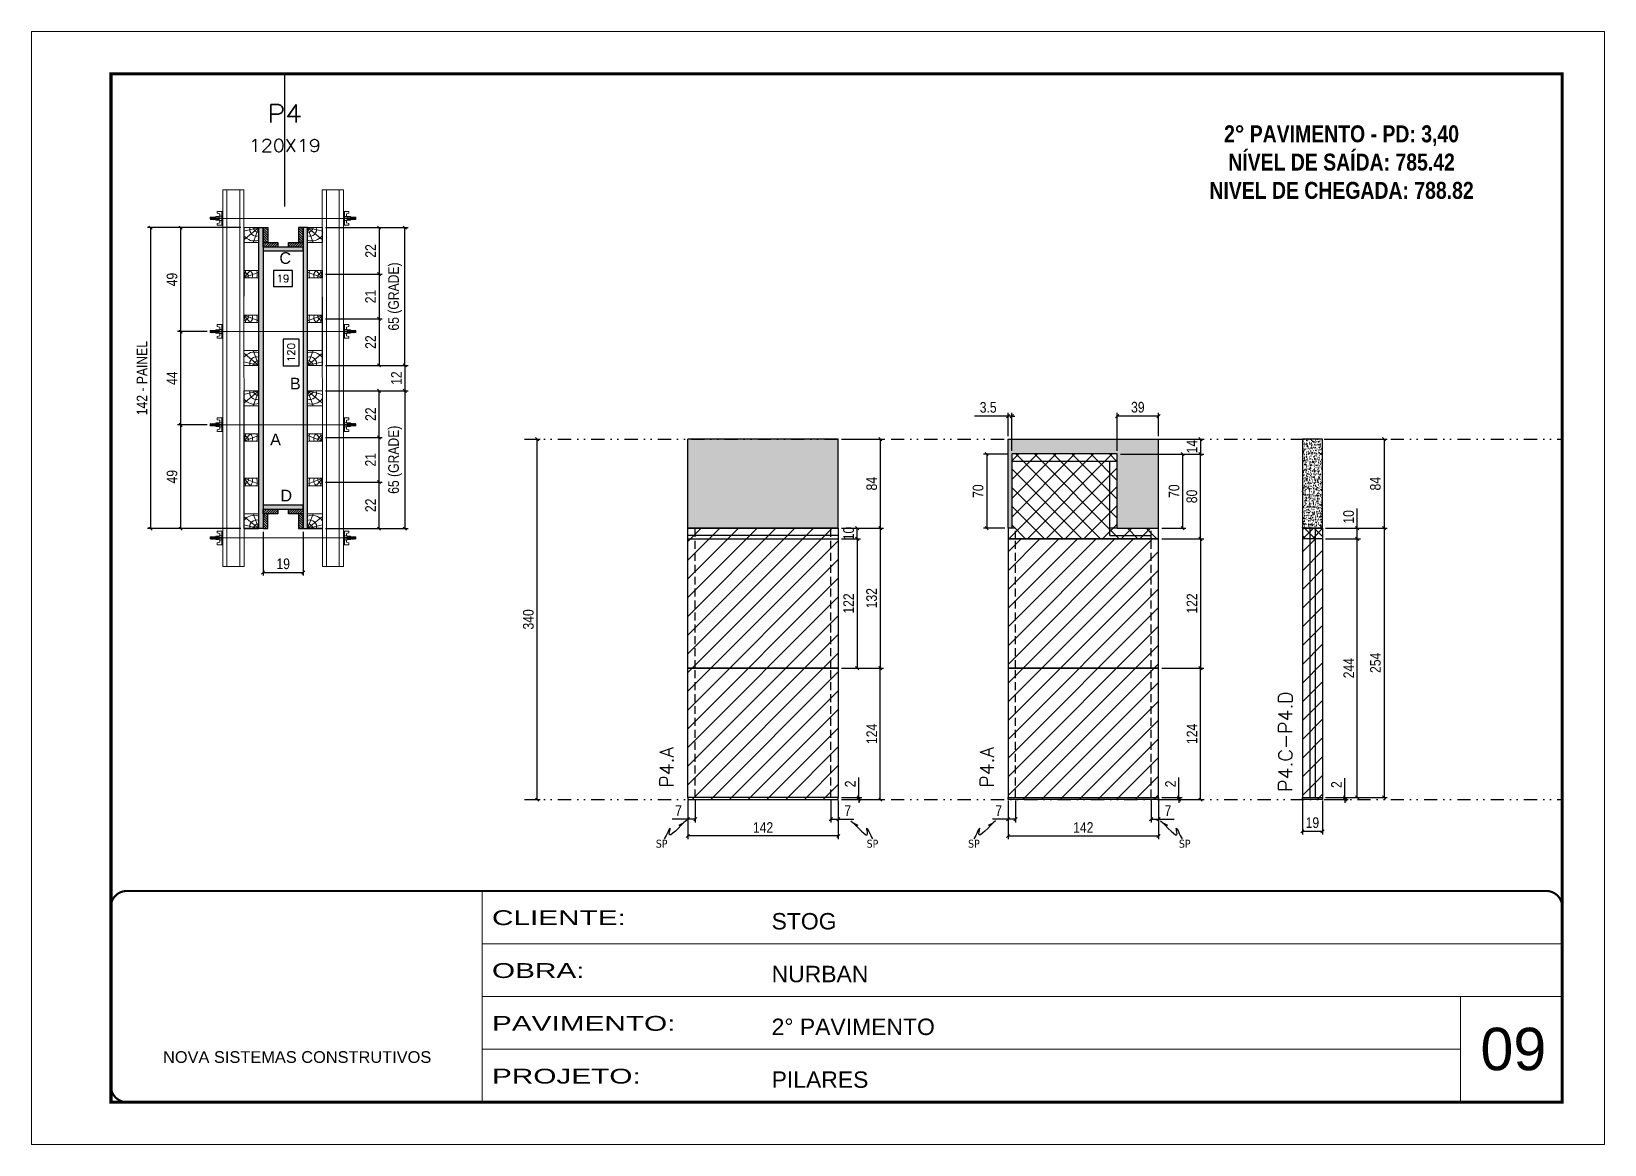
# Model space of a CAD drawing. Extents: x 2201 to 8455, y 252 to 7045.
# Drawn here: x 2201 to 3686, y 3698 to 4748 of the extents above; entities that cross this region are included whole.
import ezdxf
from ezdxf.enums import TextEntityAlignment as Align

# ---------------------------------------------------------------- set-up
doc = ezdxf.new("R2010")
doc.units = 0
for name, pattern in [('CONTINUO', [0]), ('DASHED', [0.75, 0.5, -0.25]), ('DIVIDE2', [0.625, 0.25, -0.125, 0, -0.125, 0, -0.125]), ('HIDDEN', [0.375, 0.25, -0.125])]:
    doc.linetypes.add(name, pattern=pattern)
for name, color, linetype, lineweight in [('CARIMBO', 255, 'Continuous', 9), ('Folhas', 255, 'Continuous', 9), ('Hachura', 251, 'Continuous', 9), ('Madeira', 126, 'Continuous', 18), ('Perfil Metálico', 224, 'Continuous', 18), ('SARRAFO DE PRESSAO', 251, 'DASHED', 9), ('Texto Seção', 7, 'Continuous', 15)]:
    doc.layers.add(name, color=color, linetype=linetype, lineweight=lineweight)
for name, color, linetype in [('CHAPA', 1, 'Continuous'), ('COTA', 241, 'Continuous'), ('Cota Seção (2x)', 241, 'Continuous'), ('MEIO_PONT', 93, 'Continuous'), ('NOMENCLATURA', 7, 'Continuous'), ('Nível', 160, 'Continuous'), ('Painéis', 200, 'Continuous'), ('SARR_2.2x7', 40, 'Continuous'), ('SARRAFO', 251, 'Continuous'), ('Sarrafo de Pressão', 42, 'HIDDEN'), ('texto', 7, 'Continuous'), ('Texto de Titulo', 7, 'Continuous'), ('Texto Qtd Sarr', 242, 'Continuous'), ('TEXTO_GERAL', 7, 'Continuous')]:
    doc.layers.add(name, color=color, linetype=linetype)
doc.styles.add('ARIAL', font='arial.ttf')
doc.styles.add('COTA TECNICA', font='techl___.ttf', dxfattribs={"height": 10})
doc.styles.add('COTA TECNICA 2X', font='techl___.ttf', dxfattribs={"height": 10})
doc.styles.add('COTA TECNICA-50', font='techl___.ttf', dxfattribs={"height": 10})
doc.styles.add('REGUA-120', font='ROMANS.shx', dxfattribs={"height": 15})
doc.styles.add('ROMANC', font='techb___.ttf', dxfattribs={"height": 2.5})
doc.styles.add('ROMANS', font='romans.shx')
doc.styles.get("Standard").update_dxf_attribs({"font": 'arial.ttf'})
doc.styles.add('Tecnologia', font='')
doc.styles.get('Tecnologia').set_extended_font_data('Forgotten Futurist')
doc.dimstyles.new('COTA PAINEL-50', dxfattribs={"dimtxt": 10, "dimasz": 3, "dimexe": 3, "dimexo": 3, "dimgap": 3, "dimtad": 1, "dimdec": 1, "dimzin": 12, "dimdsep": 46, "dimtxsty": 'COTA TECNICA-50', "dimblk1": 'OBLIQUE', "dimblk2": 'OBLIQUE', "dimsah": 1, "dimcen": 0.9, "dimclrd": 4, "dimclre": 4, "dimclrt": 240, "dimadec": 1, "dimazin": 3, "dimtfac": 1, "dimtdec": 1, "dimtmove": 0, "dimatfit": 3, "dimfxl": 1, "dimtolj": 1, "dimtzin": 12, "dimarcsym": 0})
doc.dimstyles.new('PAINEL', dxfattribs={"dimtxt": 10, "dimasz": 3, "dimexe": 3, "dimexo": 3, "dimgap": 3, "dimtad": 1, "dimdec": 1, "dimzin": 12, "dimdsep": 46, "dimtxsty": 'COTA TECNICA', "dimblk1": 'OBLIQUE', "dimblk2": 'OBLIQUE', "dimsah": 1, "dimcen": 0.9, "dimclrd": 4, "dimclre": 4, "dimclrt": 240, "dimadec": 1, "dimazin": 3, "dimtfac": 1, "dimtdec": 1, "dimtmove": 0, "dimatfit": 3, "dimfxl": 1, "dimtolj": 1, "dimtzin": 12, "dimarcsym": 0})
doc.dimstyles.new('SECAO PILAR', dxfattribs={"dimtxt": 10, "dimasz": 3, "dimexe": 3, "dimexo": 3, "dimgap": 3, "dimtad": 1, "dimdec": 1, "dimlfac": 0.5, "dimzin": 12, "dimdsep": 46, "dimtxsty": 'COTA TECNICA 2X', "dimblk1": 'OBLIQUE', "dimblk2": 'OBLIQUE', "dimsah": 1, "dimcen": 0.9, "dimclrd": 256, "dimclre": 256, "dimclrt": 256, "dimadec": 1, "dimazin": 3, "dimtfac": 1, "dimtdec": 1, "dimtmove": 0, "dimatfit": 3, "dimfxl": 1, "dimtolj": 1, "dimtzin": 12, "dimarcsym": 0})
doc.dimstyles.new('SECÇÃO 2', dxfattribs={"dimtxt": 7, "dimasz": 6, "dimexe": 0.18, "dimexo": 2, "dimgap": -4, "dimtad": 3, "dimdec": 1, "dimlfac": 0.5, "dimzin": 12, "dimdsep": 46, "dimtxsty": 'ROMANS', "dimblk": 'ARCHTICK', "dimcen": 0.09, "dimse1": 1, "dimse2": 1, "dimsd1": 1, "dimsd2": 1, "dimclrd": 180, "dimclre": 5, "dimclrt": 1, "dimadec": 0, "dimazin": 3, "dimtfac": 1, "dimtdec": 1, "dimtofl": 0, "dimtmove": 0, "dimatfit": 3, "dimldrblk": 'ARCHTICK', "dimfxl": 1, "dimtolj": 1, "dimtzin": 0, "dimarcsym": 0})
doc.dimstyles.get("Standard").update_dxf_attribs({"dimtxt": 0.18, "dimasz": 0.18, "dimexe": 0.18, "dimexo": 0.0625, "dimgap": 0.09, "dimtad": 0, "dimtih": 1, "dimtoh": 1, "dimdec": 4, "dimzin": 0, "dimdsep": 46, "dimtxsty": 'Standard', "dimcen": 0.09, "dimadec": 0, "dimazin": 0, "dimtfac": 1, "dimtdec": 4, "dimtofl": 0, "dimtmove": 0, "dimatfit": 3, "dimfxl": 1, "dimtolj": 1, "dimtzin": 0, "dimarcsym": 0})
pattern_1 = [(135, (-20471.4486, 13686.4628), (-1.12253202, -1.12253202), [])]

msp = doc.modelspace()

# ---------------------------------------------------------------- texts
at = {"layer": 'CARIMBO', "style": 'ARIAL'}
msp.add_text('09', height=40, dxfattribs=at).set_placement((3569.23, 3767.66))
at = {"layer": 'NOMENCLATURA', "color": 2, "insert": (3438.11, 4685.65), "char_height": 16, "attachment_point": 2, "style": 'ROMANC'}
msp.add_mtext_dynamic_manual_height_columns('\\P2° PAVIMENTO - PD: 3,40\\PNÍVEL DE SAÍDA: 785.42\\PNIVEL DE CHEGADA: 788.82', width=328.3607, gutter_width=1, heights=[0], dxfattribs=at)
at = {"layer": 'texto', "color": 0, "char_height": 7.5, "attachment_point": 5}
for insert in [(2796.26, 3981.25), (2995.29, 3981.25), (3091.06, 3981.25), (3290.09, 3981.25)]:
    msp.add_mtext('{\\fTahoma|b0|i0|c0|p34;\\C4;SP}', dxfattribs=dict(at, insert=insert))
at = {"layer": 'Texto Seção', "char_height": 13, "width": 285.3299, "attachment_point": 7, "rotation": 90, "style": 'REGUA-120'}
for s, insert in [('\\pxt4;P4.C-P4.D', (3391.64, 4030.34)), ('P4.A', (2807.57, 4034.18)), ('P4.A', (3109.84, 4034.18))]:
    msp.add_mtext(s, dxfattribs=dict(at, insert=insert))
at = {"layer": 'TEXTO_GERAL', "style": 'ARIAL'}
for s, p in [('C', (2440.98, 4533.79)), ('B', (2450.46, 4415.36)), ('A', (2431.78, 4362.54)), ('D', (2441.87, 4309.72))]:
    msp.add_text(s, height=11, dxfattribs=at).set_placement(p, align=Align.MIDDLE_CENTER)

# ---------------------------------------------------------------- blocks, each defined once
blk = doc.blocks.new('9999999999')
at = {"color": 30, "linetype": 'CONTINUO'}
for p, q in [((98564.6, 34230.2), (98564.6, 34429.4)), ((98564.6, 34379.6), (99584, 34379.6)), ((98564.6, 34329.8), (99488, 34329.8)), ((99584, 34329.8), (99488, 34329.8)), ((99488, 34329.8), (99488, 34230.2)), ((98564.6, 34280), (99488, 34280))]:
    blk.add_line(p, q, dxfattribs=at)
at = {"color": 30, "linetype": 'CONTINUO', "const_width": 2}
blk.add_lwpolyline([(99584, 34230.2), (99584, 34414.4, 0.414214), (99569, 34429.4), (98229, 34429.4, 0.414214), (98214, 34414.4), (98214, 34245.2, 0.414214), (98229, 34230.2), (99584, 34230.2)], format="xyb", dxfattribs=at)
at = {"layer": 'Folhas'}
blk.add_lwpolyline([(98139, 34190.2), (99624, 34190.2), (99624, 35240.2), (98139, 35240.2)], close=True, dxfattribs=at)
at = {"layer": 'Folhas', "color": 30, "const_width": 3}
blk.add_lwpolyline([(98214, 34230.2), (99584, 34230.2), (99584, 35200.2), (98214, 35200.2)], close=True, dxfattribs=at)
at = {"color": 7, "linetype": 'Continuous', "ltscale": 5, "style": 'ARIAL'}
for s, height, p in [('STOG', 15.48, (98837.7, 34393.1)), ('NURBAN', 15.48, (98837.7, 34343.3)), ('2° PAVIMENTO', 15.483, (98837.7, 34293.5)), ('NOVA SISTEMAS CONSTRUTIVOS', 11.059, (98263.2, 34267.2)), ('PILARES', 15.48, (98837.7, 34243.7))]:
    blk.add_text(s, height=height, dxfattribs=at).set_placement(p)
at = {"layer": 'Folhas', "color": 7, "style": 'Tecnologia', "width": 1.5}
for s, p in [('CLIENTE:', (98573.7, 34397.2)), ('OBRA:', (98573.7, 34347.3)), ('PAVIMENTO:', (98573.7, 34297.5)), ('PROJETO:', (98573.7, 34247.7))]:
    blk.add_text(s, height=14, dxfattribs=at).set_placement(p)
blk = doc.blocks.new('*D532')
at = {"layer": 'Cota Seção (2x)', "color": 180, "lineweight": -2, "transparency": 16777216}
for p, q in [((2447.8, 4521.9), (2429.8, 4521.9)), ((2429.8, 4521.9), (2429.8, 4506.9)), ((2447.8, 4506.9), (2447.8, 4521.9)), ((2429.8, 4506.9), (2447.8, 4506.9))]:
    blk.add_line(p, q, dxfattribs=at)
at = {"layer": 'Defpoints', "color": 0, "transparency": 16777216}
for p in [(2420, 4523.2), (2458, 4523.2), (2420, 4502.9)]:
    blk.add_point(p, dxfattribs=at)
at = {"layer": 'Cota Seção (2x)', "color": 1, "transparency": 16777216, "insert": (2438.8, 4514.4), "char_height": 7, "attachment_point": 5, "style": 'ROMANS'}
blk.add_mtext('\\A1;19', dxfattribs=at)
blk = doc.blocks.new('_ArchTick')
at = {"color": 0, "linetype": 'ByBlock', "const_width": 0.15}
blk.add_lwpolyline([(-0.5, -0.5), (0.5, 0.5)], dxfattribs=at)
blk = doc.blocks.new('*D533')
at = {"layer": 'Cota Seção (2x)', "color": 180, "lineweight": -2, "transparency": 16777216}
for p, q in [((2454, 4457.1), (2439, 4457.1)), ((2439, 4457.1), (2439, 4432.1)), ((2454, 4432.1), (2454, 4457.1)), ((2439, 4432.1), (2454, 4432.1))]:
    blk.add_line(p, q, dxfattribs=at)
at = {"layer": 'Defpoints', "color": 0, "transparency": 16777216}
for p in [(2420, 4540.5), (2420, 4300.5), (2458, 4300.5)]:
    blk.add_point(p, dxfattribs=at)
at = {"layer": 'Cota Seção (2x)', "color": 1, "transparency": 16777216, "insert": (2446.5, 4444.6), "char_height": 7, "attachment_point": 5, "rotation": 90, "style": 'ROMANS'}
blk.add_mtext('\\A1;120', dxfattribs=at)
blk = doc.blocks.new('_Oblique')
at = {"color": 0, "linetype": 'ByBlock', "lineweight": -2}
blk.add_line((-0.5, -0.5), (0.5, 0.5), dxfattribs=at)
blk = doc.blocks.new('*D534')
at = {"layer": 'Cota Seção (2x)', "lineweight": -2, "transparency": 16777216}
for p, q in [((2399, 4562.5), (2310.8, 4562.5)), ((2313.8, 4562.5), (2313.8, 4278.5)), ((2399, 4278.5), (2310.8, 4278.5))]:
    blk.add_line(p, q, dxfattribs=at)
at = {"layer": 'Defpoints', "color": 0, "transparency": 16777216}
for p in [(2402, 4562.5), (2313.8, 4278.5), (2402, 4278.5)]:
    blk.add_point(p, dxfattribs=at)
at = {"layer": 'Cota Seção (2x)', "lineweight": -2, "transparency": 16777216, "xscale": 3, "yscale": 3, "zscale": 3}
for p, rotation in [((2313.8, 4562.5), 90), ((2313.8, 4278.5), 270)]:
    blk.add_blockref('_Oblique', p, dxfattribs=dict(at, rotation=rotation))
at = {"layer": 'Cota Seção (2x)', "transparency": 16777216, "insert": (2305.7, 4420.5), "char_height": 10, "attachment_point": 5, "rotation": 90, "style": 'COTA TECNICA 2X'}
blk.add_mtext('\\A1;142 - PAINEL', dxfattribs=at)
blk = doc.blocks.new('*D535')
at = {"layer": 'Cota Seção (2x)', "lineweight": -2, "transparency": 16777216}
for p, q in [((2399, 4562.5), (2339.2, 4562.5)), ((2342.2, 4562.5), (2342.2, 4464.4)), ((2367.2, 4464.4), (2339.2, 4464.4))]:
    blk.add_line(p, q, dxfattribs=at)
at = {"layer": 'Defpoints', "color": 0, "transparency": 16777216}
for p in [(2402, 4562.5), (2342.2, 4464.4), (2370.2, 4464.4)]:
    blk.add_point(p, dxfattribs=at)
at = {"layer": 'Cota Seção (2x)', "lineweight": -2, "transparency": 16777216, "xscale": 3, "yscale": 3, "zscale": 3}
for p, rotation in [((2342.2, 4562.5), 90), ((2342.2, 4464.4), 270)]:
    blk.add_blockref('_Oblique', p, dxfattribs=dict(at, rotation=rotation))
at = {"layer": 'Cota Seção (2x)', "transparency": 16777216, "insert": (2334.1, 4513.5), "char_height": 10, "attachment_point": 5, "rotation": 90, "style": 'COTA TECNICA 2X'}
blk.add_mtext('\\A1;49', dxfattribs=at)
blk = doc.blocks.new('*D536')
at = {"layer": 'Cota Seção (2x)', "lineweight": -2, "transparency": 16777216}
for p, q in [((2367.2, 4376.4), (2339.2, 4376.4)), ((2342.2, 4376.4), (2342.2, 4278.5)), ((2399, 4278.5), (2339.2, 4278.5))]:
    blk.add_line(p, q, dxfattribs=at)
at = {"layer": 'Defpoints', "color": 0, "transparency": 16777216}
for p in [(2370.2, 4376.4), (2342.2, 4278.5), (2402, 4278.5)]:
    blk.add_point(p, dxfattribs=at)
at = {"layer": 'Cota Seção (2x)', "lineweight": -2, "transparency": 16777216, "xscale": 3, "yscale": 3, "zscale": 3}
for p, rotation in [((2342.2, 4376.4), 90), ((2342.2, 4278.5), 270)]:
    blk.add_blockref('_Oblique', p, dxfattribs=dict(at, rotation=rotation))
at = {"layer": 'Cota Seção (2x)', "transparency": 16777216, "insert": (2334.1, 4327.5), "char_height": 10, "attachment_point": 5, "rotation": 90, "style": 'COTA TECNICA 2X'}
blk.add_mtext('\\A1;49', dxfattribs=at)
blk = doc.blocks.new('titulo1')
at = {"layer": 'Defpoints', "color": 252, "linetype": 'HIDDEN', "ltscale": 2}
blk.add_line((0, 0), (0, 125), dxfattribs=at)
at = {"layer": 'Defpoints', "style": 'ROMANS', "oblique": 15}
blk.add_attdef('FOLHA', text='', height=10, dxfattribs=at).set_placement((0, 15.6), align=Align.MIDDLE_CENTER)
at = {"layer": 'Texto Qtd Sarr', "color": 3, "style": 'ROMANS', "oblique": 15}
for tag, height, p in [('TITULO', 17, (0, 71.4)), ('SEÇÃO', 12, (0, 41.5))]:
    blk.add_attdef(tag, text='', height=height, dxfattribs=at).set_placement(p, align=Align.MIDDLE_CENTER)
blk = doc.blocks.new('C')
at = {"layer": 'Hachura', "color": 0}
for p, q in [((0, 3.22), (0, -3.22)), ((0.45, 3.22), (0, 3.22)), ((0.46, 3.16), (0, 3.16)), ((0.46, 3.05), (0, 3.05)), ((0.46, 2.88), (0, 2.88)), ((0, 2.75), (0, -1.16)), ((0.46, 2.65), (0, 2.65)), ((0.46, 2.23), (0, 2.23)), ((0.46, 1.51), (0, 1.51)), ((0.39, 0.49), (0.17, 0.49)), ((0.45, -3.23), (0.45, 3.22)), ((0.45, 3.22), (2.58, 3.22)), ((1.74, 0.97), (0.45, 0.97)), ((1.45, 0.1), (0.45, 0.1)), ((1.35, 1.94), (1.35, 0.96)), ((2.58, 2.39), (1.47, 2.09)), ((1.74, -0.97), (1.74, 0.97)), ((1.74, 0.97), (1.74, 0.84)), ((1.74, 0.97), (1.74, 0.84)), ((1.74, 0.84), (3.35, 0.84)), ((3.35, 0.45), (1.74, 0.45)), ((2.58, 3.22), (2.58, 2.39)), ((3.32, 0.84), (3.32, -0.84)), ((3.35, 0.84), (3.35, -0.84)), ((3.68, 0.45), (3.35, 0.45)), ((3.84, -0.52), (3.35, 0.45)), ((3.35, 0.06), (3.67, -0.57)), ((3.68, 0.45), (4.16, -0.52)), ((3.72, 0.5), (4.25, -0.57)), ((4.37, -0.55), (3.83, 0.53)), ((4.15, 0.45), (3.93, 0.45)), ((4.42, -0.52), (3.93, 0.45)), ((4.15, 0.45), (4.26, 0.45)), ((4.26, 0.45), (4.74, -0.52)), ((4.3, 0.5), (4.83, -0.57)), ((4.95, -0.55), (4.41, 0.53)), ((4.51, 0.45), (4.84, 0.45)), ((5, -0.52), (4.51, 0.45)), ((4.84, 0.45), (5.32, -0.52)), ((4.88, 0.5), (5.41, -0.57)), ((5.53, -0.55), (4.99, 0.53)), ((5.58, -0.52), (5.09, 0.45)), ((5.42, 0.45), (5.09, 0.45)), ((5.58, -0.52), (5.09, 0.45)), ((5.42, 0.45), (5.74, -0.19)), ((5.46, 0.5), (5.74, -0.07)), ((5.74, 0.19), (5.57, 0.53)), ((5.74, 0.32), (5.68, 0.45)), ((5.68, 0.45), (5.74, 0.45)), ((5.74, 0.45), (5.9, 0.29)), ((5.74, 0.45), (5.74, -0.52)), ((5.9, -0.36), (5.9, 0.29)), ((0.45, 0), (0, 0)), ((0.46, -1.52), (0, -1.52)), ((0.46, -2.23), (0, -2.23)), ((0.46, -2.65), (0, -2.65)), ((0.46, -2.88), (0, -2.88)), ((0.46, -3.05), (0, -3.05)), ((0.46, -3.16), (0, -3.16)), ((0, -3.22), (2.57, -3.22)), ((0.08, -0.48), (0.29, -0.48)), ((0.29, -0.48), (0.4, -0.48)), ((0.45, 0), (0.45, -0.97)), ((0.45, -0.16), (1.45, -0.16)), ((0.45, -0.65), (0.45, -0.32)), ((0.45, -3.23), (0.45, -0.65)), ((0.45, -0.97), (1.74, -0.97)), ((1.35, -1.94), (1.35, -0.97)), ((2.58, -2.39), (1.47, -2.1)), ((3.35, -0.32), (1.74, -0.32)), ((3.35, -0.84), (1.74, -0.84)), ((2.58, -3.23), (2.58, -2.39)), ((3.35, -0.07), (3.58, -0.52)), ((3.35, -0.52), (3.58, -0.52)), ((3.84, -0.52), (4.16, -0.52)), ((4.42, -0.52), (4.74, -0.52)), ((4.63, -0.52), (4.74, -0.52)), ((5, -0.52), (5.32, -0.52)), ((5.58, -0.52), (5.74, -0.52)), ((5.74, -0.52), (5.9, -0.36)), ((5.74, -0.52), (5.74, -0.52))]:
    blk.add_line(p, q, dxfattribs=at)
for centre, radius, start, end in [((1.52, 1.94), 0.161, 104.74356, 180), ((1.44, -0.03), 0.129, 272.69497, 87.30503), ((3.81, 0.39), 0.143, 25.56881, 154.43119), ((4.39, 0.39), 0.143, 25.56881, 154.43119), ((4.97, 0.39), 0.143, 25.56881, 154.43119), ((5.55, 0.39), 0.143, 25.56881, 154.43119), ((0.17, -0.37), 0.174, 221.74404, 317.85924), ((1.52, -1.94), 0.161, 180, 255.25644), ((3.71, -0.4), 0.174, 222.14076, 318.25596), ((4.29, -0.4), 0.174, 222.14076, 318.25596), ((4.87, -0.4), 0.174, 222.14076, 318.25596), ((5.45, -0.4), 0.174, 222.14076, 318.25596), ((5.61, -0.4), 0.174, 317.85924, 318.25596)]:
    blk.add_arc(centre, radius, start, end, dxfattribs=at)
blk = doc.blocks.new('*D789')
at = {"layer": 'Cota Seção (2x)', "lineweight": -2, "transparency": 16777216}
for p, q in [((2367.2, 4464.4), (2339.2, 4464.4)), ((2342.2, 4464.4), (2342.2, 4376.4)), ((2367.2, 4376.4), (2339.2, 4376.4))]:
    blk.add_line(p, q, dxfattribs=at)
at = {"layer": 'Defpoints', "color": 0, "transparency": 16777216}
for p in [(2370.2, 4464.4), (2342.2, 4376.4), (2370.2, 4376.4)]:
    blk.add_point(p, dxfattribs=at)
at = {"layer": 'Cota Seção (2x)', "lineweight": -2, "transparency": 16777216, "xscale": 3, "yscale": 3, "zscale": 3}
for p, rotation in [((2342.2, 4464.4), 90), ((2342.2, 4376.4), 270)]:
    blk.add_blockref('_Oblique', p, dxfattribs=dict(at, rotation=rotation))
at = {"layer": 'Cota Seção (2x)', "transparency": 16777216, "insert": (2334.1, 4420.4), "char_height": 10, "attachment_point": 5, "rotation": 90, "style": 'COTA TECNICA 2X'}
blk.add_mtext('\\A1;44', dxfattribs=at)
blk = doc.blocks.new('PONTALETE')
at = {"layer": 'Madeira'}
for q in [(2.71, 7), (7, 5.76), (7, 1.74)]:
    blk.add_line((0, 0), q, dxfattribs=at)
blk.add_lwpolyline([(0, 0), (7, 0), (7, 7), (0, 7)], close=True, dxfattribs=at)
for centre, radius, start, end in [((2.04, 0.06), 6.23, 37.28179, 109.09128), ((1.09, 0.9), 3.19, 343.60304, 109.98471), ((-0.21, -0.78), 3.09, 14.63219, 86.0383)]:
    blk.add_arc(centre, radius, start, end, dxfattribs=at)
blk = doc.blocks.new('MEIO PONTALETE')
at = {"layer": 'Madeira'}
for q in [(2.71, 7), (3.5, 2.88), (3.5, 0.87)]:
    blk.add_line((0, 0), q, dxfattribs=at)
blk.add_lwpolyline([(0, 0), (3.5, 0), (3.5, 7), (0, 7)], close=True, dxfattribs=at)
for centre, radius, start, end in [((2.04, 0.06), 6.23, 76.44987, 109.09128), ((1.09, 0.9), 3.19, 40.90626, 109.98471), ((-0.21, -0.78), 3.09, 14.63219, 86.0383)]:
    blk.add_arc(centre, radius, start, end, dxfattribs=at)
blk = doc.blocks.new('*D790')
at = {"layer": 'Cota Seção (2x)', "lineweight": -2, "transparency": 16777216}
for p, q in [((2420, 4275.5), (2420, 4234.2)), ((2458, 4275.5), (2458, 4234.2)), ((2420, 4237.2), (2458, 4237.2))]:
    blk.add_line(p, q, dxfattribs=at)
at = {"layer": 'Defpoints', "color": 0, "transparency": 16777216}
for p in [(2420, 4278.5), (2458, 4278.5), (2458, 4237.2)]:
    blk.add_point(p, dxfattribs=at)
at = {"layer": 'Cota Seção (2x)', "lineweight": -2, "transparency": 16777216, "xscale": 3, "yscale": 3, "zscale": 3, "rotation": 180}
blk.add_blockref('_Oblique', (2420, 4237.2), dxfattribs=at)
at = {"layer": 'Cota Seção (2x)', "lineweight": -2, "transparency": 16777216, "xscale": 3, "yscale": 3, "zscale": 3}
blk.add_blockref('_Oblique', (2458, 4237.2), dxfattribs=at)
at = {"layer": 'Cota Seção (2x)', "transparency": 16777216, "insert": (2439, 4245.3), "char_height": 10, "attachment_point": 5, "style": 'COTA TECNICA 2X'}
blk.add_mtext('\\A1;19', dxfattribs=at)
blk = doc.blocks.new('*D791')
at = {"layer": 'Cota Seção (2x)', "lineweight": -2, "transparency": 16777216}
for p, q in [((2479, 4408.5), (2556.9, 4408.5)), ((2553.9, 4408.5), (2553.9, 4278.5)), ((2479, 4278.5), (2556.9, 4278.5))]:
    blk.add_line(p, q, dxfattribs=at)
at = {"layer": 'Defpoints', "color": 0, "transparency": 16777216}
for p in [(2476, 4408.5), (2476, 4278.5), (2553.9, 4278.5)]:
    blk.add_point(p, dxfattribs=at)
at = {"layer": 'Cota Seção (2x)', "lineweight": -2, "transparency": 16777216, "xscale": 3, "yscale": 3, "zscale": 3}
for p, rotation in [((2553.9, 4408.5), 90), ((2553.9, 4278.5), 270)]:
    blk.add_blockref('_Oblique', p, dxfattribs=dict(at, rotation=rotation))
at = {"layer": 'Cota Seção (2x)', "transparency": 16777216, "insert": (2544.7, 4343.5), "char_height": 10, "attachment_point": 5, "rotation": 90, "style": 'COTA TECNICA 2X'}
blk.add_mtext('\\A1;65 (GRADE)', dxfattribs=at)
blk = doc.blocks.new('*D792')
at = {"layer": 'Cota Seção (2x)', "lineweight": -2, "transparency": 16777216}
for p, q in [((2479, 4322.5), (2532.5, 4322.5)), ((2529.5, 4278.5), (2529.5, 4322.5)), ((2479, 4278.5), (2532.5, 4278.5))]:
    blk.add_line(p, q, dxfattribs=at)
at = {"layer": 'Defpoints', "color": 0, "transparency": 16777216}
for p in [(2476, 4322.5), (2529.5, 4322.5), (2476, 4278.5)]:
    blk.add_point(p, dxfattribs=at)
at = {"layer": 'Cota Seção (2x)', "lineweight": -2, "transparency": 16777216, "xscale": 3, "yscale": 3, "zscale": 3}
for p, rotation in [((2529.5, 4322.5), 90), ((2529.5, 4278.5), 270)]:
    blk.add_blockref('_Oblique', p, dxfattribs=dict(at, rotation=rotation))
at = {"layer": 'Cota Seção (2x)', "transparency": 16777216, "insert": (2521.5, 4300.5), "char_height": 10, "attachment_point": 5, "rotation": 90, "style": 'COTA TECNICA 2X'}
blk.add_mtext('\\A1;22', dxfattribs=at)
blk = doc.blocks.new('*D793')
at = {"layer": 'Cota Seção (2x)', "lineweight": -2, "transparency": 16777216}
for p, q in [((2479, 4364.5), (2532.5, 4364.5)), ((2529.5, 4322.5), (2529.5, 4364.5)), ((2479, 4322.5), (2532.5, 4322.5))]:
    blk.add_line(p, q, dxfattribs=at)
at = {"layer": 'Defpoints', "color": 0, "transparency": 16777216}
for p in [(2476, 4364.5), (2529.5, 4364.5), (2476, 4322.5)]:
    blk.add_point(p, dxfattribs=at)
at = {"layer": 'Cota Seção (2x)', "lineweight": -2, "transparency": 16777216, "xscale": 3, "yscale": 3, "zscale": 3}
for p, rotation in [((2529.5, 4364.5), 90), ((2529.5, 4322.5), 270)]:
    blk.add_blockref('_Oblique', p, dxfattribs=dict(at, rotation=rotation))
at = {"layer": 'Cota Seção (2x)', "transparency": 16777216, "insert": (2521.4, 4343.5), "char_height": 10, "attachment_point": 5, "rotation": 90, "style": 'COTA TECNICA 2X'}
blk.add_mtext('\\A1;21', dxfattribs=at)
blk = doc.blocks.new('*D794')
at = {"layer": 'Cota Seção (2x)', "lineweight": -2, "transparency": 16777216}
for p, q in [((2479, 4408.5), (2532.5, 4408.5)), ((2529.5, 4364.5), (2529.5, 4408.5)), ((2479, 4364.5), (2532.5, 4364.5))]:
    blk.add_line(p, q, dxfattribs=at)
at = {"layer": 'Defpoints', "color": 0, "transparency": 16777216}
for p in [(2476, 4408.5), (2529.5, 4408.5), (2476, 4364.5)]:
    blk.add_point(p, dxfattribs=at)
at = {"layer": 'Cota Seção (2x)', "lineweight": -2, "transparency": 16777216, "xscale": 3, "yscale": 3, "zscale": 3}
for p, rotation in [((2529.5, 4408.5), 90), ((2529.5, 4364.5), 270)]:
    blk.add_blockref('_Oblique', p, dxfattribs=dict(at, rotation=rotation))
at = {"layer": 'Cota Seção (2x)', "transparency": 16777216, "insert": (2521.5, 4386.5), "char_height": 10, "attachment_point": 5, "rotation": 90, "style": 'COTA TECNICA 2X'}
blk.add_mtext('\\A1;22', dxfattribs=at)
blk = doc.blocks.new('*D495')
at = {"layer": 'Cota Seção (2x)', "lineweight": -2, "transparency": 16777216}
for p, q in [((2479, 4562.5), (2556.9, 4562.5)), ((2553.9, 4432.5), (2553.9, 4562.5)), ((2479, 4432.5), (2556.9, 4432.5))]:
    blk.add_line(p, q, dxfattribs=at)
at = {"layer": 'Defpoints', "color": 0, "transparency": 16777216}
for p in [(2476, 4562.5), (2553.9, 4562.5), (2476, 4432.5)]:
    blk.add_point(p, dxfattribs=at)
at = {"layer": 'Cota Seção (2x)', "lineweight": -2, "transparency": 16777216, "xscale": 3, "yscale": 3, "zscale": 3}
for p, rotation in [((2553.9, 4562.5), 90), ((2553.9, 4432.5), 270)]:
    blk.add_blockref('_Oblique', p, dxfattribs=dict(at, rotation=rotation))
at = {"layer": 'Cota Seção (2x)', "transparency": 16777216, "insert": (2544.7, 4497.5), "char_height": 10, "attachment_point": 5, "rotation": 90, "style": 'COTA TECNICA 2X'}
blk.add_mtext('\\A1;65 (GRADE)', dxfattribs=at)
blk = doc.blocks.new('*D795')
at = {"layer": 'Cota Seção (2x)', "lineweight": -2, "transparency": 16777216}
for p, q in [((2479, 4562.5), (2532.5, 4562.5)), ((2529.5, 4562.5), (2529.5, 4518.5)), ((2479, 4518.5), (2532.5, 4518.5))]:
    blk.add_line(p, q, dxfattribs=at)
at = {"layer": 'Defpoints', "color": 0, "transparency": 16777216}
for p in [(2476, 4562.5), (2476, 4518.5), (2529.5, 4518.5)]:
    blk.add_point(p, dxfattribs=at)
at = {"layer": 'Cota Seção (2x)', "lineweight": -2, "transparency": 16777216, "xscale": 3, "yscale": 3, "zscale": 3}
for p, rotation in [((2529.5, 4562.5), 90), ((2529.5, 4518.5), 270)]:
    blk.add_blockref('_Oblique', p, dxfattribs=dict(at, rotation=rotation))
at = {"layer": 'Cota Seção (2x)', "transparency": 16777216, "insert": (2521.5, 4540.5), "char_height": 10, "attachment_point": 5, "rotation": 90, "style": 'COTA TECNICA 2X'}
blk.add_mtext('\\A1;22', dxfattribs=at)
blk = doc.blocks.new('*D796')
at = {"layer": 'Cota Seção (2x)', "lineweight": -2, "transparency": 16777216}
for p, q in [((2479, 4518.5), (2532.5, 4518.5)), ((2529.5, 4518.5), (2529.5, 4476.5)), ((2479, 4476.5), (2532.5, 4476.5))]:
    blk.add_line(p, q, dxfattribs=at)
at = {"layer": 'Defpoints', "color": 0, "transparency": 16777216}
for p in [(2476, 4518.5), (2476, 4476.5), (2529.5, 4476.5)]:
    blk.add_point(p, dxfattribs=at)
at = {"layer": 'Cota Seção (2x)', "lineweight": -2, "transparency": 16777216, "xscale": 3, "yscale": 3, "zscale": 3}
for p, rotation in [((2529.5, 4518.5), 90), ((2529.5, 4476.5), 270)]:
    blk.add_blockref('_Oblique', p, dxfattribs=dict(at, rotation=rotation))
at = {"layer": 'Cota Seção (2x)', "transparency": 16777216, "insert": (2521.4, 4497.5), "char_height": 10, "attachment_point": 5, "rotation": 90, "style": 'COTA TECNICA 2X'}
blk.add_mtext('\\A1;21', dxfattribs=at)
blk = doc.blocks.new('*D797')
at = {"layer": 'Cota Seção (2x)', "lineweight": -2, "transparency": 16777216}
for p, q in [((2479, 4476.5), (2532.5, 4476.5)), ((2529.5, 4476.5), (2529.5, 4432.5)), ((2479, 4432.5), (2532.5, 4432.5))]:
    blk.add_line(p, q, dxfattribs=at)
at = {"layer": 'Defpoints', "color": 0, "transparency": 16777216}
for p in [(2476, 4476.5), (2476, 4432.5), (2529.5, 4432.5)]:
    blk.add_point(p, dxfattribs=at)
at = {"layer": 'Cota Seção (2x)', "lineweight": -2, "transparency": 16777216, "xscale": 3, "yscale": 3, "zscale": 3}
for p, rotation in [((2529.5, 4476.5), 90), ((2529.5, 4432.5), 270)]:
    blk.add_blockref('_Oblique', p, dxfattribs=dict(at, rotation=rotation))
at = {"layer": 'Cota Seção (2x)', "transparency": 16777216, "insert": (2521.5, 4454.5), "char_height": 10, "attachment_point": 5, "rotation": 90, "style": 'COTA TECNICA 2X'}
blk.add_mtext('\\A1;22', dxfattribs=at)
blk = doc.blocks.new('*D496')
at = {"layer": 'Cota Seção (2x)', "lineweight": -2, "transparency": 16777216}
for p, q in [((2479, 4432.5), (2556.9, 4432.5)), ((2553.9, 4432.5), (2553.9, 4408.5)), ((2479, 4408.5), (2556.9, 4408.5))]:
    blk.add_line(p, q, dxfattribs=at)
at = {"layer": 'Defpoints', "color": 0, "transparency": 16777216}
for p in [(2476, 4432.5), (2476, 4408.5), (2553.9, 4408.5)]:
    blk.add_point(p, dxfattribs=at)
at = {"layer": 'Cota Seção (2x)', "lineweight": -2, "transparency": 16777216, "xscale": 3, "yscale": 3, "zscale": 3}
for p, rotation in [((2553.9, 4432.5), 90), ((2553.9, 4408.5), 270)]:
    blk.add_blockref('_Oblique', p, dxfattribs=dict(at, rotation=rotation))
at = {"layer": 'Cota Seção (2x)', "transparency": 16777216, "insert": (2545.9, 4420.5), "char_height": 10, "attachment_point": 5, "rotation": 90, "style": 'COTA TECNICA 2X'}
blk.add_mtext('\\A1;12', dxfattribs=at)
blk = doc.blocks.new('*D771')
at = {"layer": 'COTA', "color": 4, "lineweight": -2, "transparency": 16777216}
for p, q in [((2669.8, 4362.9), (2681.7, 4362.9)), ((2678.7, 4022.9), (2678.7, 4362.9)), ((2669.8, 4022.9), (2681.7, 4022.9))]:
    blk.add_line(p, q, dxfattribs=at)
at = {"layer": 'Defpoints', "color": 0, "transparency": 16777216}
for p in [(2666.8, 4362.9), (2678.7, 4362.9), (2666.8, 4022.9)]:
    blk.add_point(p, dxfattribs=at)
at = {"layer": 'COTA', "color": 4, "lineweight": -2, "transparency": 16777216, "xscale": 3, "yscale": 3, "zscale": 3}
for p, rotation in [((2678.7, 4362.9), 90), ((2678.7, 4022.9), 270)]:
    blk.add_blockref('_Oblique', p, dxfattribs=dict(at, rotation=rotation))
at = {"layer": 'COTA', "color": 240, "transparency": 16777216, "insert": (2670.5, 4192.9), "char_height": 10, "attachment_point": 5, "rotation": 90, "style": 'COTA TECNICA-50'}
blk.add_mtext('\\A1;340', dxfattribs=at)
blk = doc.blocks.new('*D451')
at = {"layer": 'COTA', "color": 4, "lineweight": -2, "transparency": 16777216}
for p, q in [((2821, 4021.9), (2821, 3985.6)), ((2963, 4021.9), (2963, 3985.6)), ((2963, 3988.6), (2821, 3988.6))]:
    blk.add_line(p, q, dxfattribs=at)
at = {"layer": 'Defpoints', "color": 0, "transparency": 16777216}
for p in [(2821, 4024.9), (2963, 4024.9), (2821, 3988.6)]:
    blk.add_point(p, dxfattribs=at)
at = {"layer": 'COTA', "color": 4, "lineweight": -2, "transparency": 16777216, "xscale": 3, "yscale": 3, "zscale": 3, "rotation": 180}
blk.add_blockref('_Oblique', (2821, 3988.6), dxfattribs=at)
at = {"layer": 'COTA', "color": 4, "lineweight": -2, "transparency": 16777216, "xscale": 3, "yscale": 3, "zscale": 3}
blk.add_blockref('_Oblique', (2963, 3988.6), dxfattribs=at)
at = {"layer": 'COTA', "color": 240, "transparency": 16777216, "insert": (2892, 3996.6), "char_height": 10, "attachment_point": 5, "style": 'COTA TECNICA'}
blk.add_mtext('\\A1;142', dxfattribs=at)
blk = doc.blocks.new('*D452')
at = {"layer": 'COTA', "color": 4, "lineweight": -2, "transparency": 16777216}
for p, q in [((2956, 4021.9), (2956, 4001.4)), ((2963, 4019.9), (2963, 4001.4)), ((2956, 4004.4), (2963, 4004.4)), ((2963, 4004.4), (2977.8, 4004.4))]:
    blk.add_line(p, q, dxfattribs=at)
at = {"layer": 'Defpoints', "color": 0, "transparency": 16777216}
for p in [(2956, 4024.9), (2963, 4022.9), (2963, 4004.4)]:
    blk.add_point(p, dxfattribs=at)
at = {"layer": 'COTA', "color": 4, "lineweight": -2, "transparency": 16777216, "xscale": 3, "yscale": 3, "zscale": 3, "rotation": 180}
blk.add_blockref('_Oblique', (2956, 4004.4), dxfattribs=at)
at = {"layer": 'COTA', "color": 4, "lineweight": -2, "transparency": 16777216, "xscale": 3, "yscale": 3, "zscale": 3}
blk.add_blockref('_Oblique', (2963, 4004.4), dxfattribs=at)
at = {"layer": 'COTA', "color": 240, "transparency": 16777216, "insert": (2971.9, 4012.5), "char_height": 10, "attachment_point": 5, "style": 'COTA TECNICA-50'}
blk.add_mtext('\\A1;7', dxfattribs=at)
blk = doc.blocks.new('*D453')
at = {"layer": 'COTA', "color": 4, "lineweight": -2, "transparency": 16777216}
for p, q in [((2821, 4019.9), (2821, 4001.4)), ((2828, 4021.9), (2828, 4001.4)), ((2821, 4004.4), (2806.3, 4004.4)), ((2828, 4004.4), (2821, 4004.4))]:
    blk.add_line(p, q, dxfattribs=at)
at = {"layer": 'Defpoints', "color": 0, "transparency": 16777216}
for p in [(2828, 4024.9), (2821, 4022.9), (2821, 4004.4)]:
    blk.add_point(p, dxfattribs=at)
at = {"layer": 'COTA', "color": 4, "lineweight": -2, "transparency": 16777216, "xscale": 3, "yscale": 3, "zscale": 3, "rotation": 180}
blk.add_blockref('_Oblique', (2821, 4004.4), dxfattribs=at)
at = {"layer": 'COTA', "color": 4, "lineweight": -2, "transparency": 16777216, "xscale": 3, "yscale": 3, "zscale": 3}
blk.add_blockref('_Oblique', (2828, 4004.4), dxfattribs=at)
at = {"layer": 'COTA', "color": 240, "transparency": 16777216, "insert": (2812.2, 4012.5), "char_height": 10, "attachment_point": 5, "style": 'COTA TECNICA-50'}
blk.add_mtext('\\A1;7', dxfattribs=at)
blk = doc.blocks.new('*D454')
at = {"layer": 'COTA', "color": 4, "linetype": 'ByBlock', "lineweight": -2, "transparency": 16777216}
for p, q in [((2966, 4146.9), (3005.7, 4146.9)), ((3002.7, 4022.9), (3002.7, 4146.9)), ((2966, 4022.9), (3005.7, 4022.9))]:
    blk.add_line(p, q, dxfattribs=at)
at = {"layer": 'Defpoints', "color": 0, "linetype": 'ByBlock', "transparency": 16777216}
for p in [(2963, 4146.9), (3002.7, 4146.9), (2963, 4022.9)]:
    blk.add_point(p, dxfattribs=at)
at = {"layer": 'COTA', "color": 4, "linetype": 'ByBlock', "lineweight": -2, "transparency": 16777216, "xscale": 3, "yscale": 3, "zscale": 3}
for p, rotation in [((3002.7, 4146.9), 90), ((3002.7, 4022.9), 270)]:
    blk.add_blockref('_Oblique', p, dxfattribs=dict(at, rotation=rotation))
at = {"layer": 'COTA', "color": 240, "linetype": 'ByBlock', "transparency": 16777216, "insert": (2994.6, 4084.9), "char_height": 10, "attachment_point": 5, "rotation": 90, "style": 'COTA TECNICA'}
blk.add_mtext('\\A1;124', dxfattribs=at)
blk = doc.blocks.new('*D455')
at = {"layer": 'COTA', "color": 4, "lineweight": -2, "transparency": 16777216}
for p, q in [((2982.3, 4024.9), (2982.3, 4043.7)), ((2966, 4024.9), (2985.3, 4024.9)), ((2982.3, 4022.9), (2982.3, 4024.9)), ((2966, 4022.9), (2985.3, 4022.9)), ((2982.3, 4022.9), (2982.3, 4019.9))]:
    blk.add_line(p, q, dxfattribs=at)
at = {"layer": 'Defpoints', "color": 0, "transparency": 16777216}
for p in [(2963, 4024.9), (2963, 4022.9), (2982.3, 4022.9)]:
    blk.add_point(p, dxfattribs=at)
at = {"layer": 'COTA', "color": 4, "lineweight": -2, "transparency": 16777216, "xscale": 3, "yscale": 3, "zscale": 3}
for p, rotation in [((2982.3, 4024.9), 270), ((2982.3, 4022.9), 90)]:
    blk.add_blockref('_Oblique', p, dxfattribs=dict(at, rotation=rotation))
at = {"layer": 'COTA', "color": 240, "transparency": 16777216, "insert": (2974.3, 4037.7), "char_height": 10, "attachment_point": 5, "rotation": 90, "style": 'COTA TECNICA-50'}
blk.add_mtext('\\A1;2', dxfattribs=at)
blk = doc.blocks.new('*D456')
at = {"layer": 'COTA', "color": 4, "linetype": 'ByBlock', "lineweight": -2, "transparency": 16777216}
for p, q in [((2966, 4146.9), (3005.7, 4146.9)), ((3002.7, 4022.9), (3002.7, 4146.9)), ((2966, 4022.9), (3005.7, 4022.9))]:
    blk.add_line(p, q, dxfattribs=at)
at = {"layer": 'Defpoints', "color": 0, "linetype": 'ByBlock', "transparency": 16777216}
for p in [(2963, 4146.9), (3002.7, 4146.9), (2963, 4022.9)]:
    blk.add_point(p, dxfattribs=at)
at = {"layer": 'COTA', "color": 4, "linetype": 'ByBlock', "lineweight": -2, "transparency": 16777216, "xscale": 3, "yscale": 3, "zscale": 3}
for p, rotation in [((3002.7, 4146.9), 90), ((3002.7, 4022.9), 270)]:
    blk.add_blockref('_Oblique', p, dxfattribs=dict(at, rotation=rotation))
at = {"layer": 'COTA', "color": 240, "linetype": 'ByBlock', "transparency": 16777216, "insert": (2994.6, 4084.9), "char_height": 10, "attachment_point": 5, "rotation": 90, "style": 'COTA TECNICA'}
blk.add_mtext('\\A1;124', dxfattribs=at)
blk = doc.blocks.new('*D457')
at = {"layer": 'COTA', "color": 4, "lineweight": -2, "transparency": 16777216}
for p, q in [((2966, 4362.9), (3005.7, 4362.9)), ((3002.7, 4362.9), (3002.7, 4278.9)), ((2966, 4278.9), (3005.7, 4278.9))]:
    blk.add_line(p, q, dxfattribs=at)
at = {"layer": 'Defpoints', "color": 0, "transparency": 16777216}
for p in [(2963, 4362.9), (2963, 4278.9), (3002.7, 4278.9)]:
    blk.add_point(p, dxfattribs=at)
at = {"layer": 'COTA', "color": 4, "lineweight": -2, "transparency": 16777216, "xscale": 3, "yscale": 3, "zscale": 3}
for p, rotation in [((3002.7, 4362.9), 90), ((3002.7, 4278.9), 270)]:
    blk.add_blockref('_Oblique', p, dxfattribs=dict(at, rotation=rotation))
at = {"layer": 'COTA', "color": 240, "transparency": 16777216, "insert": (2994.6, 4320.9), "char_height": 10, "attachment_point": 5, "rotation": 90, "style": 'COTA TECNICA-50'}
blk.add_mtext('\\A1;84', dxfattribs=at)
blk = doc.blocks.new('*D458')
at = {"layer": 'COTA', "color": 4, "lineweight": -2, "transparency": 16777216}
for p, q in [((3401.1, 4021.9), (3401.1, 3990)), ((3420.1, 4021.9), (3420.1, 3990)), ((3401.1, 3993), (3420.1, 3993))]:
    blk.add_line(p, q, dxfattribs=at)
at = {"layer": 'Defpoints', "color": 0, "transparency": 16777216}
for p in [(3401.1, 4024.9), (3420.1, 4024.9), (3420.1, 3993)]:
    blk.add_point(p, dxfattribs=at)
at = {"layer": 'COTA', "color": 4, "lineweight": -2, "transparency": 16777216, "xscale": 3, "yscale": 3, "zscale": 3, "rotation": 180}
blk.add_blockref('_Oblique', (3401.1, 3993), dxfattribs=at)
at = {"layer": 'COTA', "color": 4, "lineweight": -2, "transparency": 16777216, "xscale": 3, "yscale": 3, "zscale": 3}
blk.add_blockref('_Oblique', (3420.1, 3993), dxfattribs=at)
at = {"layer": 'COTA', "color": 240, "transparency": 16777216, "insert": (3410.6, 4001.1), "char_height": 10, "attachment_point": 5, "style": 'COTA TECNICA'}
blk.add_mtext('\\A1;19', dxfattribs=at)
blk = doc.blocks.new('*D459')
at = {"layer": 'COTA', "color": 4, "lineweight": -2, "transparency": 16777216}
for p, q in [((3441.3, 4024.9), (3441.3, 4043)), ((3423.1, 4024.9), (3444.3, 4024.9)), ((3441.3, 4022.9), (3441.3, 4024.9)), ((3423.1, 4022.9), (3444.3, 4022.9)), ((3441.3, 4022.9), (3441.3, 4019.9))]:
    blk.add_line(p, q, dxfattribs=at)
at = {"layer": 'Defpoints', "color": 0, "transparency": 16777216}
for p in [(3420.1, 4024.9), (3441.3, 4024.9), (3420.1, 4022.9)]:
    blk.add_point(p, dxfattribs=at)
at = {"layer": 'COTA', "color": 4, "lineweight": -2, "transparency": 16777216, "xscale": 3, "yscale": 3, "zscale": 3}
for p, rotation in [((3441.3, 4024.9), 270), ((3441.3, 4022.9), 90)]:
    blk.add_blockref('_Oblique', p, dxfattribs=dict(at, rotation=rotation))
at = {"layer": 'COTA', "color": 240, "transparency": 16777216, "insert": (3433.3, 4037), "char_height": 10, "attachment_point": 5, "rotation": 90, "style": 'COTA TECNICA-50'}
blk.add_mtext('\\A1;2', dxfattribs=at)
blk = doc.blocks.new('*D772')
at = {"layer": 'COTA', "color": 4, "linetype": 'ByBlock', "lineweight": -2, "transparency": 16777216}
for p, q in [((3423.1, 4362.9), (3481.2, 4362.9)), ((3478.2, 4362.9), (3478.2, 4278.9)), ((3423.1, 4278.9), (3481.2, 4278.9))]:
    blk.add_line(p, q, dxfattribs=at)
at = {"layer": 'Defpoints', "color": 0, "linetype": 'ByBlock', "transparency": 16777216}
for p in [(3420.1, 4362.9), (3420.1, 4278.9), (3478.2, 4278.9)]:
    blk.add_point(p, dxfattribs=at)
at = {"layer": 'COTA', "color": 4, "linetype": 'ByBlock', "lineweight": -2, "transparency": 16777216, "xscale": 3, "yscale": 3, "zscale": 3}
for p, rotation in [((3478.2, 4362.9), 90), ((3478.2, 4278.9), 270)]:
    blk.add_blockref('_Oblique', p, dxfattribs=dict(at, rotation=rotation))
at = {"layer": 'COTA', "color": 240, "linetype": 'ByBlock', "transparency": 16777216, "insert": (3470.1, 4320.9), "char_height": 10, "attachment_point": 5, "rotation": 90, "style": 'COTA TECNICA'}
blk.add_mtext('\\A1;84', dxfattribs=at)
blk = doc.blocks.new('*D773')
at = {"layer": 'COTA', "color": 4, "lineweight": -2, "transparency": 16777216}
for p, q in [((3452.9, 4278.9), (3452.9, 4297.4)), ((3423.1, 4278.9), (3455.9, 4278.9)), ((3452.9, 4268.9), (3452.9, 4278.9)), ((3423.1, 4268.9), (3455.9, 4268.9))]:
    blk.add_line(p, q, dxfattribs=at)
at = {"layer": 'Defpoints', "color": 0, "transparency": 16777216}
for p in [(3420.1, 4278.9), (3452.9, 4278.9), (3420.1, 4268.9)]:
    blk.add_point(p, dxfattribs=at)
at = {"layer": 'COTA', "color": 4, "lineweight": -2, "transparency": 16777216, "xscale": 3, "yscale": 3, "zscale": 3}
for p, rotation in [((3452.9, 4278.9), 90), ((3452.9, 4268.9), 270)]:
    blk.add_blockref('_Oblique', p, dxfattribs=dict(at, rotation=rotation))
at = {"layer": 'COTA', "color": 240, "transparency": 16777216, "insert": (3444.8, 4289.6), "char_height": 10, "attachment_point": 5, "rotation": 90, "style": 'COTA TECNICA-50'}
blk.add_mtext('\\A1;10', dxfattribs=at)
blk = doc.blocks.new('*D751')
at = {"layer": 'COTA', "color": 4, "lineweight": -2, "transparency": 16777216}
for p, q in [((3423.1, 4268.9), (3455.9, 4268.9)), ((3452.9, 4024.9), (3452.9, 4268.9)), ((3423.1, 4024.9), (3455.9, 4024.9))]:
    blk.add_line(p, q, dxfattribs=at)
at = {"layer": 'Defpoints', "color": 0, "transparency": 16777216}
for p in [(3420.1, 4268.9), (3452.9, 4268.9), (3420.1, 4024.9)]:
    blk.add_point(p, dxfattribs=at)
at = {"layer": 'COTA', "color": 4, "lineweight": -2, "transparency": 16777216, "xscale": 3, "yscale": 3, "zscale": 3}
for p, rotation in [((3452.9, 4268.9), 90), ((3452.9, 4024.9), 270)]:
    blk.add_blockref('_Oblique', p, dxfattribs=dict(at, rotation=rotation))
at = {"layer": 'COTA', "color": 240, "transparency": 16777216, "insert": (3444.9, 4146.9), "char_height": 10, "attachment_point": 5, "rotation": 90, "style": 'COTA TECNICA'}
blk.add_mtext('\\A1;244', dxfattribs=at)
blk = doc.blocks.new('*D752')
at = {"layer": 'COTA', "color": 4, "lineweight": -2, "transparency": 16777216}
for p, q in [((2966, 4278.9), (3005.7, 4278.9)), ((3002.7, 4278.9), (3002.7, 4146.9)), ((2966, 4146.9), (3005.7, 4146.9))]:
    blk.add_line(p, q, dxfattribs=at)
at = {"layer": 'Defpoints', "color": 0, "transparency": 16777216}
for p in [(2963, 4278.9), (2963, 4146.9), (3002.7, 4146.9)]:
    blk.add_point(p, dxfattribs=at)
at = {"layer": 'COTA', "color": 4, "lineweight": -2, "transparency": 16777216, "xscale": 3, "yscale": 3, "zscale": 3}
for p, rotation in [((3002.7, 4278.9), 90), ((3002.7, 4146.9), 270)]:
    blk.add_blockref('_Oblique', p, dxfattribs=dict(at, rotation=rotation))
at = {"layer": 'COTA', "color": 240, "transparency": 16777216, "insert": (2994.5, 4212.9), "char_height": 10, "attachment_point": 5, "rotation": 90, "style": 'COTA TECNICA'}
blk.add_mtext('\\A1;132', dxfattribs=at)
blk = doc.blocks.new('*D410')
at = {"layer": 'COTA', "color": 4, "lineweight": -2, "transparency": 16777216}
for p, q in [((3423.1, 4278.9), (3481.2, 4278.9)), ((3478.2, 4278.9), (3478.2, 4024.9)), ((3423.1, 4024.9), (3481.2, 4024.9))]:
    blk.add_line(p, q, dxfattribs=at)
at = {"layer": 'Defpoints', "color": 0, "transparency": 16777216}
for p in [(3420.1, 4278.9), (3420.1, 4024.9), (3478.2, 4024.9)]:
    blk.add_point(p, dxfattribs=at)
at = {"layer": 'COTA', "color": 4, "lineweight": -2, "transparency": 16777216, "xscale": 3, "yscale": 3, "zscale": 3}
for p, rotation in [((3478.2, 4278.9), 90), ((3478.2, 4024.9), 270)]:
    blk.add_blockref('_Oblique', p, dxfattribs=dict(at, rotation=rotation))
at = {"layer": 'COTA', "color": 240, "transparency": 16777216, "insert": (3470.1, 4151.9), "char_height": 10, "attachment_point": 5, "rotation": 90, "style": 'COTA TECNICA'}
blk.add_mtext('\\A1;254', dxfattribs=at)
blk = doc.blocks.new('*D411')
at = {"layer": 'COTA', "color": 4, "lineweight": -2, "transparency": 16777216}
for p, q in [((3123.3, 4021.9), (3123.3, 3985.6)), ((3265.3, 4021.9), (3265.3, 3985.6)), ((3123.3, 3988.6), (3265.3, 3988.6))]:
    blk.add_line(p, q, dxfattribs=at)
at = {"layer": 'Defpoints', "color": 0, "transparency": 16777216}
for p in [(3123.3, 4024.9), (3265.3, 4024.9), (3265.3, 3988.6)]:
    blk.add_point(p, dxfattribs=at)
at = {"layer": 'COTA', "color": 4, "lineweight": -2, "transparency": 16777216, "xscale": 3, "yscale": 3, "zscale": 3, "rotation": 180}
blk.add_blockref('_Oblique', (3123.3, 3988.6), dxfattribs=at)
at = {"layer": 'COTA', "color": 4, "lineweight": -2, "transparency": 16777216, "xscale": 3, "yscale": 3, "zscale": 3}
blk.add_blockref('_Oblique', (3265.3, 3988.6), dxfattribs=at)
at = {"layer": 'COTA', "color": 240, "transparency": 16777216, "insert": (3194.3, 3996.6), "char_height": 10, "attachment_point": 5, "style": 'COTA TECNICA'}
blk.add_mtext('\\A1;142', dxfattribs=at)
blk = doc.blocks.new('*D412')
at = {"layer": 'COTA', "color": 4, "lineweight": -2, "transparency": 16777216}
for p, q in [((3123.3, 4019.9), (3123.3, 4001.4)), ((3130.3, 4021.9), (3130.3, 4001.4)), ((3123.3, 4004.4), (3108.6, 4004.4)), ((3130.3, 4004.4), (3123.3, 4004.4))]:
    blk.add_line(p, q, dxfattribs=at)
at = {"layer": 'Defpoints', "color": 0, "transparency": 16777216}
for p in [(3130.3, 4024.9), (3123.3, 4022.9), (3123.3, 4004.4)]:
    blk.add_point(p, dxfattribs=at)
at = {"layer": 'COTA', "color": 4, "lineweight": -2, "transparency": 16777216, "xscale": 3, "yscale": 3, "zscale": 3, "rotation": 180}
blk.add_blockref('_Oblique', (3123.3, 4004.4), dxfattribs=at)
at = {"layer": 'COTA', "color": 4, "lineweight": -2, "transparency": 16777216, "xscale": 3, "yscale": 3, "zscale": 3}
blk.add_blockref('_Oblique', (3130.3, 4004.4), dxfattribs=at)
at = {"layer": 'COTA', "color": 240, "transparency": 16777216, "insert": (3114.4, 4012.5), "char_height": 10, "attachment_point": 5, "style": 'COTA TECNICA-50'}
blk.add_mtext('\\A1;7', dxfattribs=at)
blk = doc.blocks.new('*D413')
at = {"layer": 'COTA', "color": 4, "lineweight": -2, "transparency": 16777216}
for p, q in [((3258.3, 4021.9), (3258.3, 4001.4)), ((3265.3, 4019.9), (3265.3, 4001.4)), ((3258.3, 4004.4), (3265.3, 4004.4)), ((3265.3, 4004.4), (3280, 4004.4))]:
    blk.add_line(p, q, dxfattribs=at)
at = {"layer": 'Defpoints', "color": 0, "transparency": 16777216}
for p in [(3258.3, 4024.9), (3265.3, 4022.9), (3265.3, 4004.4)]:
    blk.add_point(p, dxfattribs=at)
at = {"layer": 'COTA', "color": 4, "lineweight": -2, "transparency": 16777216, "xscale": 3, "yscale": 3, "zscale": 3, "rotation": 180}
blk.add_blockref('_Oblique', (3258.3, 4004.4), dxfattribs=at)
at = {"layer": 'COTA', "color": 4, "lineweight": -2, "transparency": 16777216, "xscale": 3, "yscale": 3, "zscale": 3}
blk.add_blockref('_Oblique', (3265.3, 4004.4), dxfattribs=at)
at = {"layer": 'COTA', "color": 240, "transparency": 16777216, "insert": (3274.2, 4012.5), "char_height": 10, "attachment_point": 5, "style": 'COTA TECNICA-50'}
blk.add_mtext('\\A1;7', dxfattribs=at)
blk = doc.blocks.new('*D414')
at = {"layer": 'COTA', "color": 4, "linetype": 'ByBlock', "lineweight": -2, "transparency": 16777216}
for p, q in [((3268.3, 4146.9), (3308, 4146.9)), ((3305, 4022.9), (3305, 4146.9)), ((3268.3, 4022.9), (3308, 4022.9))]:
    blk.add_line(p, q, dxfattribs=at)
at = {"layer": 'Defpoints', "color": 0, "linetype": 'ByBlock', "transparency": 16777216}
for p in [(3265.3, 4146.9), (3305, 4146.9), (3265.3, 4022.9)]:
    blk.add_point(p, dxfattribs=at)
at = {"layer": 'COTA', "color": 4, "linetype": 'ByBlock', "lineweight": -2, "transparency": 16777216, "xscale": 3, "yscale": 3, "zscale": 3}
for p, rotation in [((3305, 4146.9), 90), ((3305, 4022.9), 270)]:
    blk.add_blockref('_Oblique', p, dxfattribs=dict(at, rotation=rotation))
at = {"layer": 'COTA', "color": 240, "linetype": 'ByBlock', "transparency": 16777216, "insert": (3296.9, 4084.9), "char_height": 10, "attachment_point": 5, "rotation": 90, "style": 'COTA TECNICA'}
blk.add_mtext('\\A1;124', dxfattribs=at)
blk = doc.blocks.new('*D415')
at = {"layer": 'COTA', "color": 4, "linetype": 'ByBlock', "lineweight": -2, "transparency": 16777216}
for p, q in [((3268.3, 4146.9), (3308, 4146.9)), ((3305, 4022.9), (3305, 4146.9)), ((3268.3, 4022.9), (3308, 4022.9))]:
    blk.add_line(p, q, dxfattribs=at)
at = {"layer": 'Defpoints', "color": 0, "linetype": 'ByBlock', "transparency": 16777216}
for p in [(3265.3, 4146.9), (3305, 4146.9), (3265.3, 4022.9)]:
    blk.add_point(p, dxfattribs=at)
at = {"layer": 'COTA', "color": 4, "linetype": 'ByBlock', "lineweight": -2, "transparency": 16777216, "xscale": 3, "yscale": 3, "zscale": 3}
for p, rotation in [((3305, 4146.9), 90), ((3305, 4022.9), 270)]:
    blk.add_blockref('_Oblique', p, dxfattribs=dict(at, rotation=rotation))
at = {"layer": 'COTA', "color": 240, "linetype": 'ByBlock', "transparency": 16777216, "insert": (3296.9, 4084.9), "char_height": 10, "attachment_point": 5, "rotation": 90, "style": 'COTA TECNICA'}
blk.add_mtext('\\A1;124', dxfattribs=at)
blk = doc.blocks.new('*D416')
at = {"layer": 'COTA', "color": 4, "lineweight": -2, "transparency": 16777216}
for p, q in [((3268.3, 4348.9), (3308, 4348.9)), ((3305, 4268.9), (3305, 4348.9)), ((3268.3, 4268.9), (3308, 4268.9))]:
    blk.add_line(p, q, dxfattribs=at)
at = {"layer": 'Defpoints', "color": 0, "transparency": 16777216}
for p in [(3265.3, 4348.9), (3305, 4348.9), (3265.3, 4268.9)]:
    blk.add_point(p, dxfattribs=at)
at = {"layer": 'COTA', "color": 4, "lineweight": -2, "transparency": 16777216, "xscale": 3, "yscale": 3, "zscale": 3}
for p, rotation in [((3305, 4348.9), 90), ((3305, 4268.9), 270)]:
    blk.add_blockref('_Oblique', p, dxfattribs=dict(at, rotation=rotation))
at = {"layer": 'COTA', "color": 240, "transparency": 16777216, "insert": (3296.8, 4308.9), "char_height": 10, "attachment_point": 5, "rotation": 90, "style": 'COTA TECNICA-50'}
blk.add_mtext('\\A1;80', dxfattribs=at)
blk = doc.blocks.new('*D417')
at = {"layer": 'COTA', "color": 4, "lineweight": -2, "transparency": 16777216}
for p, q in [((3268.3, 4362.9), (3308, 4362.9)), ((3305, 4362.9), (3305, 4348.9)), ((3268.3, 4348.9), (3308, 4348.9))]:
    blk.add_line(p, q, dxfattribs=at)
at = {"layer": 'Defpoints', "color": 0, "transparency": 16777216}
for p in [(3265.3, 4362.9), (3265.3, 4348.9), (3305, 4348.9)]:
    blk.add_point(p, dxfattribs=at)
at = {"layer": 'COTA', "color": 4, "lineweight": -2, "transparency": 16777216, "xscale": 3, "yscale": 3, "zscale": 3}
for p, rotation in [((3305, 4362.9), 90), ((3305, 4348.9), 270)]:
    blk.add_blockref('_Oblique', p, dxfattribs=dict(at, rotation=rotation))
at = {"layer": 'COTA', "color": 240, "transparency": 16777216, "insert": (3296.9, 4355.9), "char_height": 10, "attachment_point": 5, "rotation": 90, "style": 'COTA TECNICA-50'}
blk.add_mtext('\\A1;14', dxfattribs=at)
blk = doc.blocks.new('*D753')
at = {"layer": 'COTA', "color": 4, "lineweight": -2, "transparency": 16777216}
for p, q in [((3123.8, 4348.9), (3100.1, 4348.9)), ((3103.1, 4348.9), (3103.1, 4278.9)), ((3120.3, 4278.9), (3100.1, 4278.9))]:
    blk.add_line(p, q, dxfattribs=at)
at = {"layer": 'Defpoints', "color": 0, "transparency": 16777216}
for p in [(3126.8, 4348.9), (3103.1, 4278.9), (3123.3, 4278.9)]:
    blk.add_point(p, dxfattribs=at)
at = {"layer": 'COTA', "color": 4, "lineweight": -2, "transparency": 16777216, "xscale": 3, "yscale": 3, "zscale": 3}
for p, rotation in [((3103.1, 4348.9), 90), ((3103.1, 4278.9), 270)]:
    blk.add_blockref('_Oblique', p, dxfattribs=dict(at, rotation=rotation))
at = {"layer": 'COTA', "color": 240, "transparency": 16777216, "insert": (3095, 4313.9), "char_height": 10, "attachment_point": 5, "rotation": 90, "style": 'COTA TECNICA'}
blk.add_mtext('\\A1;70', dxfattribs=at)
blk = doc.blocks.new('*D754')
at = {"layer": 'COTA', "color": 4, "lineweight": -2, "transparency": 16777216}
for p, q in [((3226.3, 4351.9), (3226.3, 4387.7)), ((3265.3, 4384.7), (3226.3, 4384.7)), ((3265.3, 4365.9), (3265.3, 4387.7))]:
    blk.add_line(p, q, dxfattribs=at)
at = {"layer": 'Defpoints', "color": 0, "transparency": 16777216}
for p in [(3226.3, 4384.7), (3265.3, 4362.9), (3226.3, 4348.9)]:
    blk.add_point(p, dxfattribs=at)
at = {"layer": 'COTA', "color": 4, "lineweight": -2, "transparency": 16777216, "xscale": 3, "yscale": 3, "zscale": 3, "rotation": 180}
blk.add_blockref('_Oblique', (3226.3, 4384.7), dxfattribs=at)
at = {"layer": 'COTA', "color": 4, "lineweight": -2, "transparency": 16777216, "xscale": 3, "yscale": 3, "zscale": 3}
blk.add_blockref('_Oblique', (3265.3, 4384.7), dxfattribs=at)
at = {"layer": 'COTA', "color": 240, "transparency": 16777216, "insert": (3245.8, 4393), "char_height": 10, "attachment_point": 5, "style": 'COTA TECNICA'}
blk.add_mtext('\\A1;39', dxfattribs=at)
blk = doc.blocks.new('*D418')
at = {"layer": 'COTA', "color": 4, "lineweight": -2, "transparency": 16777216}
for p, q in [((3123.3, 4384.7), (3091.7, 4384.7)), ((3123.3, 4365.9), (3123.3, 4387.7)), ((3126.8, 4384.7), (3123.3, 4384.7)), ((3126.8, 4351.9), (3126.8, 4387.7)), ((3126.8, 4384.7), (3129.8, 4384.7))]:
    blk.add_line(p, q, dxfattribs=at)
at = {"layer": 'Defpoints', "color": 0, "transparency": 16777216}
for p in [(3123.3, 4384.7), (3123.3, 4362.9), (3126.8, 4348.9)]:
    blk.add_point(p, dxfattribs=at)
at = {"layer": 'COTA', "color": 4, "lineweight": -2, "transparency": 16777216, "xscale": 3, "yscale": 3, "zscale": 3}
blk.add_blockref('_Oblique', (3123.3, 4384.7), dxfattribs=at)
at = {"layer": 'COTA', "color": 4, "lineweight": -2, "transparency": 16777216, "xscale": 3, "yscale": 3, "zscale": 3, "rotation": 180}
blk.add_blockref('_Oblique', (3126.8, 4384.7), dxfattribs=at)
at = {"layer": 'COTA', "color": 240, "transparency": 16777216, "insert": (3104.5, 4392.9), "char_height": 10, "attachment_point": 5, "style": 'COTA TECNICA'}
blk.add_mtext('\\A1;3.5', dxfattribs=at)
blk = doc.blocks.new('*D755')
at = {"layer": 'COTA', "color": 4, "lineweight": -2, "transparency": 16777216}
for p, q in [((3229.3, 4348.9), (3291.1, 4348.9)), ((3288.1, 4348.9), (3288.1, 4278.9)), ((3268.3, 4278.9), (3291.1, 4278.9))]:
    blk.add_line(p, q, dxfattribs=at)
at = {"layer": 'Defpoints', "color": 0, "transparency": 16777216}
for p in [(3226.3, 4348.9), (3265.3, 4278.9), (3288.1, 4278.9)]:
    blk.add_point(p, dxfattribs=at)
at = {"layer": 'COTA', "color": 4, "lineweight": -2, "transparency": 16777216, "xscale": 3, "yscale": 3, "zscale": 3}
for p, rotation in [((3288.1, 4348.9), 90), ((3288.1, 4278.9), 270)]:
    blk.add_blockref('_Oblique', p, dxfattribs=dict(at, rotation=rotation))
at = {"layer": 'COTA', "color": 240, "transparency": 16777216, "insert": (3280, 4313.9), "char_height": 10, "attachment_point": 5, "rotation": 90, "style": 'COTA TECNICA'}
blk.add_mtext('\\A1;70', dxfattribs=at)
blk = doc.blocks.new('*D756')
at = {"layer": 'COTA', "color": 4, "lineweight": -2, "transparency": 16777216}
for p, q in [((3268.3, 4268.9), (3308, 4268.9)), ((3305, 4268.9), (3305, 4146.9)), ((3268.3, 4146.9), (3308, 4146.9))]:
    blk.add_line(p, q, dxfattribs=at)
at = {"layer": 'Defpoints', "color": 0, "transparency": 16777216}
for p in [(3265.3, 4268.9), (3265.3, 4146.9), (3305, 4146.9)]:
    blk.add_point(p, dxfattribs=at)
at = {"layer": 'COTA', "color": 4, "lineweight": -2, "transparency": 16777216, "xscale": 3, "yscale": 3, "zscale": 3}
for p, rotation in [((3305, 4268.9), 90), ((3305, 4146.9), 270)]:
    blk.add_blockref('_Oblique', p, dxfattribs=dict(at, rotation=rotation))
at = {"layer": 'COTA', "color": 240, "transparency": 16777216, "insert": (3296.9, 4207.9), "char_height": 10, "attachment_point": 5, "rotation": 90, "style": 'COTA TECNICA'}
blk.add_mtext('\\A1;122', dxfattribs=at)
blk = doc.blocks.new('*D419')
at = {"layer": 'COTA', "color": 4, "lineweight": -2, "transparency": 16777216}
for p, q in [((3284.6, 4024.9), (3284.6, 4043.7)), ((3268.3, 4024.9), (3287.6, 4024.9)), ((3284.6, 4022.9), (3284.6, 4024.9)), ((3268.3, 4022.9), (3287.6, 4022.9)), ((3284.6, 4022.9), (3284.6, 4019.9))]:
    blk.add_line(p, q, dxfattribs=at)
at = {"layer": 'Defpoints', "color": 0, "transparency": 16777216}
for p in [(3265.3, 4024.9), (3265.3, 4022.9), (3284.6, 4022.9)]:
    blk.add_point(p, dxfattribs=at)
at = {"layer": 'COTA', "color": 4, "lineweight": -2, "transparency": 16777216, "xscale": 3, "yscale": 3, "zscale": 3}
for p, rotation in [((3284.6, 4024.9), 270), ((3284.6, 4022.9), 90)]:
    blk.add_blockref('_Oblique', p, dxfattribs=dict(at, rotation=rotation))
at = {"layer": 'COTA', "color": 240, "transparency": 16777216, "insert": (3276.6, 4037.7), "char_height": 10, "attachment_point": 5, "rotation": 90, "style": 'COTA TECNICA-50'}
blk.add_mtext('\\A1;2', dxfattribs=at)
blk = doc.blocks.new('*D685')
at = {"layer": 'COTA', "color": 4, "lineweight": -2, "transparency": 16777216}
for p, q in [((2966, 4268.9), (2983.9, 4268.9)), ((2980.9, 4268.9), (2980.9, 4146.9)), ((2966, 4146.9), (2983.9, 4146.9))]:
    blk.add_line(p, q, dxfattribs=at)
at = {"layer": 'Defpoints', "color": 0, "transparency": 16777216}
for p in [(2963, 4268.9), (2963, 4146.9), (2980.9, 4146.9)]:
    blk.add_point(p, dxfattribs=at)
at = {"layer": 'COTA', "color": 4, "lineweight": -2, "transparency": 16777216, "xscale": 3, "yscale": 3, "zscale": 3}
for p, rotation in [((2980.9, 4268.9), 90), ((2980.9, 4146.9), 270)]:
    blk.add_blockref('_Oblique', p, dxfattribs=dict(at, rotation=rotation))
at = {"layer": 'COTA', "color": 240, "transparency": 16777216, "insert": (2972.8, 4207.9), "char_height": 10, "attachment_point": 5, "rotation": 90, "style": 'COTA TECNICA'}
blk.add_mtext('\\A1;122', dxfattribs=at)
blk = doc.blocks.new('*D264')
at = {"layer": 'COTA', "color": 4, "lineweight": -2, "transparency": 16777216}
for p, q in [((2966, 4278.9), (2983.9, 4278.9)), ((2980.9, 4268.9), (2980.9, 4278.9)), ((2966, 4268.9), (2983.9, 4268.9))]:
    blk.add_line(p, q, dxfattribs=at)
at = {"layer": 'Defpoints', "color": 0, "transparency": 16777216}
for p in [(2963, 4278.9), (2980.9, 4278.9), (2963, 4268.9)]:
    blk.add_point(p, dxfattribs=at)
at = {"layer": 'COTA', "color": 4, "lineweight": -2, "transparency": 16777216, "xscale": 3, "yscale": 3, "zscale": 3}
for p, rotation in [((2980.9, 4278.9), 90), ((2980.9, 4268.9), 270)]:
    blk.add_blockref('_Oblique', p, dxfattribs=dict(at, rotation=rotation))
at = {"layer": 'COTA', "color": 240, "transparency": 16777216, "insert": (2972.8, 4273.9), "char_height": 10, "attachment_point": 5, "rotation": 90, "style": 'COTA TECNICA'}
blk.add_mtext('\\A1;10', dxfattribs=at)

# ---------------------------------------------------------------- dimensions: what is measured, and where the dimension line sits
at = {"layer": 'COTA'}
for base, p1, p2, angle, dimstyle, picture, middle in [((3123.31, 4384.7), (3126.81, 4348.93), (3123.31, 4362.93), 180, 'PAINEL', '*D418', (3104.51, 4392.92)), ((3226.31, 4384.7), (3265.31, 4362.93), (3226.31, 4348.93), 180, 'PAINEL', '*D754', (3245.81, 4392.95)), ((2678.7, 4362.93), (2666.84, 4022.93), (2666.84, 4362.93), 90, 'COTA PAINEL-50', '*D771', (2670.48, 4192.93)), ((3103.11, 4278.93), (3126.81, 4348.93), (3123.31, 4278.93), 90, 'PAINEL', '*D753', (3095, 4313.93)), ((3288.13, 4278.93), (3226.31, 4348.93), (3265.31, 4278.93), 90, 'PAINEL', '*D755', (3280.03, 4313.93)), ((3304.95, 4348.93), (3265.31, 4268.93), (3265.31, 4348.93), 90, 'COTA PAINEL-50', '*D416', (3296.83, 4308.93)), ((3452.95, 4278.93), (3420.09, 4268.93), (3420.09, 4278.93), 90, 'COTA PAINEL-50', '*D773', (3444.84, 4289.64)), ((3002.68, 4146.93), (2963.04, 4278.93), (2963.04, 4146.93), 90, 'PAINEL', '*D752', (2994.46, 4212.93)), ((3478.2, 4024.93), (3420.09, 4278.93), (3420.09, 4024.93), 90, 'PAINEL', '*D410', (3470.09, 4151.93)), ((2980.87, 4146.93), (2963.04, 4268.93), (2963.04, 4146.93), 90, 'PAINEL', '*D685', (2972.81, 4207.93)), ((3304.95, 4146.93), (3265.31, 4268.93), (3265.31, 4146.93), 90, 'PAINEL', '*D756', (3296.9, 4207.93)), ((3452.95, 4268.93), (3420.09, 4024.93), (3420.09, 4268.93), 90, 'PAINEL', '*D751', (3444.87, 4146.93)), ((2821.04, 4004.42), (2828.04, 4024.93), (2821.04, 4022.93), 180, 'COTA PAINEL-50', '*D453', (2812.17, 4012.49)), ((3123.31, 4004.42), (3130.31, 4024.93), (3123.31, 4022.93), 180, 'COTA PAINEL-50', '*D412', (3114.45, 4012.49))]:
    dim = msp.add_linear_dim(base=base, p1=p1, p2=p2, angle=angle, dimstyle=dimstyle, dxfattribs=at)
    dim.commit()
    dim.dimension.update_dxf_attribs({"geometry": picture, "text_midpoint": middle})
for base, p1, p2, dimstyle, picture, middle in [((3002.68, 4278.93), (2963.04, 4362.93), (2963.04, 4278.93), 'COTA PAINEL-50', '*D457', (3002.68, 4320.93)), ((3304.95, 4348.93), (3265.31, 4362.93), (3265.31, 4348.93), 'COTA PAINEL-50', '*D417', (3304.95, 4355.93)), ((2980.87, 4278.93), (2963.04, 4268.93), (2963.04, 4278.93), 'PAINEL', '*D264', (2980.87, 4273.93)), ((2982.3, 4022.93), (2963.04, 4024.93), (2963.04, 4022.93), 'COTA PAINEL-50', '*D455', (2982.3, 4037.67)), ((3284.57, 4022.93), (3265.31, 4024.93), (3265.31, 4022.93), 'COTA PAINEL-50', '*D419', (3284.57, 4037.67)), ((3441.28, 4024.93), (3420.09, 4022.93), (3420.09, 4024.93), 'COTA PAINEL-50', '*D459', (3441.28, 4036.98))]:
    dim = msp.add_linear_dim(base=base, p1=p1, p2=p2, angle=90, dimstyle=dimstyle, dxfattribs=at)
    dim.commit()
    dim.dimension.update_dxf_attribs({"geometry": picture, "text_midpoint": middle, "dimtype": 160})
at = {"layer": 'COTA', "linetype": 'ByBlock'}
dim = msp.add_linear_dim(base=(3478.2, 4278.9), p1=(3420.09, 4362.93), p2=(3420.09, 4278.9), angle=90, dimstyle='PAINEL', dxfattribs=at)
dim.commit()
dim.dimension.update_dxf_attribs({"geometry": '*D772', "text_midpoint": (3470.1, 4320.91)})
for p1, p2, picture, middle in [((2963.04, 4022.93), (2963.04, 4146.93), '*D454', (2994.61, 4084.93)), ((2963.04, 4022.93), (2963.04, 4146.93), '*D456', (2994.61, 4084.93)), ((3265.31, 4022.93), (3265.31, 4146.93), '*D414', (3296.88, 4084.93)), ((3265.31, 4022.93), (3265.31, 4146.93), '*D415', (3296.88, 4084.93))]:
    dim = msp.add_aligned_dim(p1=p1, p2=p2, distance=-39.64, dimstyle='PAINEL', dxfattribs=at)
    dim.commit()
    dim.dimension.update_dxf_attribs({"geometry": picture, "text_midpoint": middle})
at = {"layer": 'COTA'}
dim = msp.add_linear_dim(base=(2821.04, 3988.56), p1=(2963.04, 4024.93), p2=(2821.04, 4024.93), angle=180, dimstyle='PAINEL', override={"dimarcsym": 2}, dxfattribs=at)
dim.commit()
dim.dimension.update_dxf_attribs({"geometry": '*D451', "text_midpoint": (2892.04, 3996.64)})
for base, p1, p2, picture, middle in [((2963.04, 4004.42), (2956.04, 4024.93), (2963.04, 4022.93), '*D452', (2971.9, 4012.49)), ((3265.31, 4004.42), (3258.31, 4024.93), (3265.31, 4022.93), '*D413', (3274.18, 4012.49))]:
    dim = msp.add_linear_dim(base=base, p1=p1, p2=p2, dimstyle='COTA PAINEL-50', dxfattribs=at)
    dim.commit()
    dim.dimension.update_dxf_attribs({"geometry": picture, "text_midpoint": middle})
for base, p1, p2, picture, middle in [((3265.31, 3988.56), (3123.31, 4024.93), (3265.31, 4024.93), '*D411', (3194.31, 3996.64)), ((3420.09, 3993.03), (3401.09, 4024.93), (3420.09, 4024.93), '*D458', (3410.59, 4001.12))]:
    dim = msp.add_linear_dim(base=base, p1=p1, p2=p2, dimstyle='PAINEL', override={"dimarcsym": 2}, dxfattribs=at)
    dim.commit()
    dim.dimension.update_dxf_attribs({"geometry": picture, "text_midpoint": middle})
at = {"layer": 'Cota Seção (2x)', "color": 241}
for base, p1, p2, angle, text, picture, middle in [((2313.8, 4278.51), (2401.97, 4562.51), (2402.01, 4278.51), 270, '<> - PAINEL', '*D534', (2305.73, 4420.51)), ((2553.93, 4562.51), (2475.96, 4432.51), (2475.96, 4562.51), 270, '<> (GRADE)', '*D495', (2544.71, 4497.51)), ((2553.93, 4278.51), (2475.96, 4408.51), (2475.96, 4278.51), 90, '<> (GRADE)', '*D791', (2544.71, 4343.51))]:
    dim = msp.add_linear_dim(base=base, p1=p1, p2=p2, angle=angle, text=text, dimstyle='SECAO PILAR', dxfattribs=at)
    dim.commit()
    dim.dimension.update_dxf_attribs({"geometry": picture, "text_midpoint": middle})
for base, p1, p2, angle, picture, middle in [((2342.22, 4464.44), (2401.96, 4562.51), (2370.19, 4464.44), 270, '*D535', (2334.12, 4513.48)), ((2529.49, 4518.51), (2475.96, 4562.51), (2475.96, 4518.51), 270, '*D795', (2521.49, 4540.51)), ((2342.22, 4376.44), (2370.19, 4464.44), (2370.19, 4376.44), 270, '*D789', (2334.15, 4420.44)), ((2553.93, 4408.51), (2475.96, 4432.51), (2475.96, 4408.51), 90, '*D496', (2545.87, 4420.51)), ((2342.22, 4278.51), (2370.19, 4376.44), (2401.96, 4278.51), 270, '*D536', (2334.12, 4327.48)), ((2529.49, 4322.51), (2475.96, 4278.51), (2475.96, 4322.51), 90, '*D792', (2521.49, 4300.51))]:
    dim = msp.add_linear_dim(base=base, p1=p1, p2=p2, angle=angle, dimstyle='SECAO PILAR', dxfattribs=at)
    dim.commit()
    dim.dimension.update_dxf_attribs({"geometry": picture, "text_midpoint": middle})
for base, p1, p2, angle, picture, middle in [((2457.96, 4300.51), (2419.96, 4540.51), (2419.96, 4300.51), 270, '*D533', (2457.96, 4444.63)), ((2419.96, 4502.93), (2457.96, 4523.19), (2419.96, 4523.19), 180, '*D532', (2438.75, 4502.93))]:
    dim = msp.add_linear_dim(base=base, p1=p1, p2=p2, angle=angle, dimstyle='SECÇÃO 2', dxfattribs=at)
    dim.commit()
    dim.dimension.update_dxf_attribs({"geometry": picture, "text_midpoint": middle, "dimtype": 160})
at = {"layer": 'Cota Seção (2x)'}
for base, p1, p2, angle, picture, middle in [((2529.49, 4476.51), (2475.96, 4518.51), (2475.96, 4476.51), 270, '*D796', (2521.43, 4497.51)), ((2529.49, 4432.51), (2475.96, 4476.51), (2475.96, 4432.51), 270, '*D797', (2521.49, 4454.51)), ((2529.49, 4408.51), (2475.96, 4364.51), (2475.96, 4408.51), 90, '*D794', (2521.49, 4386.51)), ((2529.49, 4364.51), (2475.96, 4322.51), (2475.96, 4364.51), 90, '*D793', (2521.43, 4343.51))]:
    dim = msp.add_linear_dim(base=base, p1=p1, p2=p2, angle=angle, dimstyle='SECAO PILAR', override={"dimtmove": 1}, dxfattribs=at)
    dim.commit()
    dim.dimension.update_dxf_attribs({"geometry": picture, "text_midpoint": middle})
at = {"layer": 'Cota Seção (2x)', "color": 241}
dim = msp.add_linear_dim(base=(2457.96, 4237.21), p1=(2419.96, 4278.51), p2=(2457.96, 4278.51), dimstyle='SECAO PILAR', dxfattribs=at)
dim.commit()
dim.dimension.update_dxf_attribs({"geometry": '*D790', "text_midpoint": (2438.96, 4245.3)})

# ---------------------------------------------------------------- hatches: boundary and pattern name
at = {"layer": 'COTA', "linetype": 'ByBlock'}
h = msp.add_hatch(dxfattribs=at)
h.set_pattern_fill('AR-CONC', color=256, scale=0.03)
h.set_pattern_definition([(50, (-167614.649, -105473.8634), (5.46554007, -0.47817257), [0.5715, -6.2865]), (355, (-167614.649, -105473.8634), (-1.05730264, 5.73170536), [0.4572, -5.02921753]), (100.4514447, (-167614.1936, -105473.903), (4.40823741, 5.25353256), [0.48570026, -5.34270734]), (46.1842, (-167614.649, -105472.3394), (8.13237123, -1.26126984), [0.85725, -9.42975]), (96.6355576, (-167613.971, -105472.4445), (7.12212402, 7.42278374), [0.7285507, -8.01406824]), (351.184151, (-167614.649, -105472.339), (7.12212402, 7.42278374), [0.685799, -7.54379196]), (21, (-167613.887, -105472.7204), (4.54843174, -3.06795595), [0.5715, -6.2865]), (326, (-167613.887, -105472.7204), (1.85406085, 5.52563898), [0.4572, -5.0292]), (71.451445, (-167613.508, -105472.976), (6.40249258, 2.45768307), [0.48570026, -5.34269813]), (37.5, (-167614.649, -105473.8634), (0.092658098, 2.536651166), [0, -4.96824, 0, -5.1054, 0, -5.04825]), (7.5, (-167614.649, -105473.8634), (2.004589875, 3.005417245), [0, -2.91084, 0, -4.85394, 0, -1.92405]), (327.5, (-167616.3483, -105473.8634), (4.067717855, -0.17186232), [0, -1.905, 0, -5.9436, 0, -7.8867]), (317.5, (-167617.1103, -105473.8634), (4.44387544, 0.76279473), [0, -2.4765, 0, -3.94716, 0, -5.6007])])
h.paths.add_polyline_path([(2963.04, 4362.93), (2821.04, 4362.93), (2821.04, 4278.93), (2963.04, 4278.93)])
h = msp.add_hatch(dxfattribs=at)
h.set_pattern_fill('AR-CONC', color=256, scale=0.03)
h.set_pattern_definition([(50, (-168930.8747, -106624.4385), (5.46554007, -0.47817257), [0.5715, -6.2865]), (355, (-168930.875, -106624.4385), (-1.05730264, 5.73170536), [0.4572, -5.02921753]), (100.4514447, (-168930.4193, -106624.4784), (4.40823741, 5.25353256), [0.48570026, -5.34270734]), (46.1842, (-168930.875, -106622.9145), (8.13237123, -1.26126984), [0.85725, -9.42975]), (96.6355576, (-168930.197, -106623.02), (7.12212402, 7.42278374), [0.7285507, -8.01406824]), (351.184151, (-168930.875, -106622.9145), (7.12212402, 7.42278374), [0.685799, -7.54379196]), (21, (-168930.1127, -106623.2955), (4.54843174, -3.06795595), [0.5715, -6.2865]), (326, (-168930.113, -106623.2955), (1.85406085, 5.52563898), [0.4572, -5.0292]), (71.451445, (-168929.7337, -106623.551), (6.40249258, 2.45768307), [0.48570026, -5.34269813]), (37.5, (-168930.8747, -106624.4385), (0.092658098, 2.536651166), [0, -4.96824, 0, -5.1054, 0, -5.04825]), (7.5, (-168930.8747, -106624.4385), (2.004589875, 3.005417245), [0, -2.91084, 0, -4.85394, 0, -1.92405]), (327.5, (-168932.574, -106624.4385), (4.067717855, -0.17186232), [0, -1.905, 0, -5.9436, 0, -7.8867]), (317.5, (-168933.336, -106624.4385), (4.44387544, 0.76279473), [0, -2.4765, 0, -3.94716, 0, -5.6007])])
h.paths.add_polyline_path([(3226.31, 4278.93), (3265.31, 4278.93), (3265.31, 4362.93), (3123.31, 4362.93), (3123.31, 4278.93), (3126.81, 4278.93), (3126.81, 4348.93), (3226.31, 4348.93)])
h = msp.add_hatch(dxfattribs=at)
h.set_pattern_fill('AR-CONC', color=256, scale=0.03)
h.set_pattern_definition([(50, (-5688.0315, 250.9333), (5.46554, -0.4781726), [0.5715, -6.2865]), (355, (-5688.0315, 250.933), (-1.0573026, 5.7317054), [0.4572, -5.0292175]), (100.451445, (-5687.576, 250.8934), (4.4082374, 5.2535326), [0.4857003, -5.3427073]), (46.1842, (-5688.0315, 252.457), (8.132371, -1.26127), [0.85725, -9.42975]), (96.63556, (-5687.354, 252.352), (7.122124, 7.422784), [0.728551, -8.014068]), (351.18415, (-5688.0315, 252.457), (7.122124, 7.422784), [0.685799, -7.543792]), (21, (-5687.2695, 252.0763), (4.5484317, -3.067956), [0.5715, -6.2865]), (326, (-5687.2695, 252.076), (1.854061, 5.525639), [0.4572, -5.0292]), (71.451445, (-5686.8905, 251.8206), (6.4024926, 2.457683), [0.4857003, -5.342698]), (37.5, (-5688.0315, 250.9333), (0.0926581, 2.53665117), [0, -4.96824, 0, -5.1054, 0, -5.04825]), (7.5, (-5688.0315, 250.9333), (2.0045899, 3.00541724), [0, -2.91084, 0, -4.85394, 0, -1.92405]), (327.5, (-5689.7308, 250.9333), (4.06771786, -0.1718623), [0, -1.905, 0, -5.9436, 0, -7.8867]), (317.5, (-5690.4928, 250.9333), (4.4438754, 0.7627947), [0, -2.4765, 0, -3.94716, 0, -5.6007])])
h.paths.add_polyline_path([(3420.09, 4362.93), (3401.09, 4362.99), (3401.09, 4278.96), (3420.09, 4278.89)])
at = {"layer": 'Hachura'}
h = msp.add_hatch(color=256, dxfattribs=at)
h.dxf.hatch_style = 1
h.paths.add_polyline_path([(2419.96, 4278.51), (2415.96, 4278.51), (2415.96, 4562.51), (2419.96, 4562.51)])
h = msp.add_hatch(dxfattribs=at)
h.set_pattern_fill('ANSI31', color=256, scale=0.5, angle=90, style=0)
h.set_pattern_definition(pattern_1)
h.paths.add_polyline_path([(2419.96, 4548.51), (2424.36, 4548.51), (2424.36, 4562.51), (2419.96, 4562.51)])
h = msp.add_hatch(dxfattribs=at)
h.set_pattern_fill('ANSI31', color=256, scale=0.5, angle=90, style=0)
h.set_pattern_definition(pattern_1)
h.paths.add_polyline_path([(2457.96, 4548.51), (2453.56, 4548.51), (2453.56, 4562.51), (2457.96, 4562.51)])
h = msp.add_hatch(color=256, dxfattribs=at)
h.dxf.hatch_style = 1
h.paths.add_polyline_path([(2457.96, 4278.51), (2461.96, 4278.51), (2461.96, 4562.51), (2457.96, 4562.51)])
h = msp.add_hatch(dxfattribs=at)
h.set_pattern_fill('ANSI31', color=256, scale=0.5, angle=540, style=0)
h.set_pattern_definition([(225, (-7068.9923, -18380.8972), (1.12253202, -1.12253202), [])])
h.paths.add_polyline_path([(2419.96, 4548.51), (2419.96, 4544.11), (2433.96, 4544.11), (2433.96, 4548.51)])
h = msp.add_hatch(color=256, dxfattribs=at)
h.dxf.hatch_style = 1
h.paths.add_polyline_path([(2419.96, 4544.11), (2419.96, 4540.51), (2457.96, 4540.51), (2457.96, 4544.11)])
h = msp.add_hatch(dxfattribs=at)
h.set_pattern_fill('ANSI31', color=256, scale=0.5, angle=540, style=0)
h.set_pattern_definition([(225, (-7044.9923, -18380.8972), (1.12253202, -1.12253202), [])])
h.paths.add_polyline_path([(2443.96, 4548.51), (2443.96, 4544.11), (2457.96, 4544.11), (2457.96, 4548.51)])
at = {"layer": 'Hachura', "linetype": 'ByBlock'}
h = msp.add_hatch(dxfattribs=at)
h.set_pattern_fill('ANSI37', color=256, scale=100)
h.set_pattern_definition([(45, (-114026.815, -30716.115), (-8.8388348, 8.8388348), []), (135, (-114026.815, -30716.115), (-8.8388348, -8.8388348), [])])
h.paths.add_polyline_path([(3226.31, 4278.93), (3226.31, 4348.93), (3126.81, 4348.93), (3126.81, 4278.93), (3123.31, 4278.93), (3123.31, 4268.93), (3265.31, 4268.93), (3265.31, 4278.93)])
at = {"layer": 'Hachura'}
h = msp.add_hatch(color=256, dxfattribs=at)
h.dxf.hatch_style = 1
h.paths.add_polyline_path([(2419.96, 4300.51), (2419.96, 4296.91), (2457.96, 4296.91), (2457.96, 4300.51)])
h = msp.add_hatch(dxfattribs=at)
h.set_pattern_fill('ANSI31', color=256, scale=0.5, angle=540, style=0)
h.set_pattern_definition([(225, (-7068.9923, -18632.4972), (1.12253202, -1.12253202), [])])
h.paths.add_polyline_path([(2419.96, 4296.91), (2419.96, 4292.51), (2433.96, 4292.51), (2433.96, 4296.91)])
h = msp.add_hatch(dxfattribs=at)
h.set_pattern_fill('ANSI31', color=256, scale=0.5, angle=90, style=0)
h.set_pattern_definition([(135, (-20471.4486, 13781.4628), (-1.12253202, -1.12253202), [])])
h.paths.add_polyline_path([(2419.96, 4292.51), (2424.36, 4292.51), (2424.36, 4278.51), (2419.96, 4278.51)])
h = msp.add_hatch(dxfattribs=at)
h.set_pattern_fill('ANSI31', color=256, scale=0.5, angle=540, style=0)
h.set_pattern_definition([(225, (-7044.9923, -18632.4972), (1.12253202, -1.12253202), [])])
h.paths.add_polyline_path([(2443.96, 4296.91), (2443.96, 4292.51), (2457.96, 4292.51), (2457.96, 4296.91)])
h = msp.add_hatch(dxfattribs=at)
h.set_pattern_fill('ANSI31', color=256, scale=0.5, angle=90, style=0)
h.set_pattern_definition([(135, (-20471.4486, 13416.4628), (-1.12253202, -1.12253202), [])])
h.paths.add_polyline_path([(2457.96, 4278.51), (2453.56, 4278.51), (2453.56, 4292.51), (2457.96, 4292.51)])
at = {"layer": 'Hachura', "linetype": 'ByBlock'}
h = msp.add_hatch(dxfattribs=at)
h.set_pattern_fill('ANSI31', color=256, scale=100)
h.set_pattern_definition([(45, (-114329.089, -31018.35), (-8.8388348, 8.8388348), [])])
h.paths.add_polyline_path([(2963.04, 4278.93), (2821.04, 4278.93), (2821.04, 4022.93), (2963.04, 4022.93)])
h = msp.add_hatch(dxfattribs=at)
h.set_pattern_fill('ANSI37', color=256, scale=2)
h.set_pattern_definition([(45, (-169193.149, -106622.4146), (-4.49012806, 4.49012806), []), (135, (-169193.149, -106622.4146), (-4.49012806, -4.49012806), [])])
h.paths.add_polyline_path([(3420.09, 4268.95), (3420.09, 4278.95), (3401.09, 4278.95), (3401.09, 4268.95)])
h = msp.add_hatch(dxfattribs=at)
h.set_pattern_fill('ANSI31', color=256, scale=100)
h.set_pattern_definition([(45, (-114026.815, -31028.35), (-8.8388348, 8.8388348), [])])
h.paths.add_polyline_path([(3265.31, 4268.93), (3123.31, 4268.93), (3123.31, 4022.93), (3265.31, 4022.93)])
h = msp.add_hatch(dxfattribs=at)
h.set_pattern_fill('ANSI31', color=256, scale=100)
h.set_pattern_definition([(45, (-113749.036, -31028.326), (-8.8388348, 8.8388348), [])])
h.paths.add_polyline_path([(3420.09, 4022.95), (3420.09, 4268.95), (3401.09, 4268.95), (3401.09, 4022.95)])

# ---------------------------------------------------------------- linework, layer by layer
at = {"layer": 'CHAPA'}
for points in [[(2419.96, 4278.51), (2415.96, 4278.51), (2415.96, 4562.51), (2419.96, 4562.51)], [(2457.96, 4278.51), (2461.96, 4278.51), (2461.96, 4562.51), (2457.96, 4562.51)], [(2419.96, 4544.11), (2419.96, 4540.51), (2457.96, 4540.51), (2457.96, 4544.11)], [(2419.96, 4300.51), (2419.96, 4296.91), (2457.96, 4296.91), (2457.96, 4300.51)]]:
    msp.add_lwpolyline(points, close=True, dxfattribs=at)
at = {"layer": 'COTA', "linetype": 'ByBlock'}
for p, q in [((2963.04, 4362.93), (2821.04, 4362.93)), ((2821.04, 4362.93), (2821.04, 4362.93)), ((2821.04, 4278.93), (2821.04, 4362.93)), ((2963.04, 4278.93), (2963.04, 4362.93)), ((3123.31, 4278.93), (3123.31, 4362.93)), ((3123.31, 4362.93), (3265.31, 4362.93)), ((3265.31, 4362.93), (3265.31, 4362.93)), ((3265.31, 4278.93), (3265.31, 4362.93))]:
    msp.add_line(p, q, dxfattribs=at)
msp.add_lwpolyline([(3401.09, 4278.9), (3420.09, 4278.9), (3420.09, 4362.93), (3401.09, 4362.93)], close=True, dxfattribs=at)
at = {"layer": 'Hachura'}
for p, q in [((2371.19, 4571.2), (2502.93, 4571.2)), ((2371.19, 4464.51), (2502.93, 4464.51)), ((2371.19, 4376.51), (2502.93, 4376.51)), ((2371.19, 4269.82), (2502.93, 4269.82))]:
    msp.add_line(p, q, dxfattribs=at)
at = {"layer": 'Madeira'}
for points in [[(2415.96, 4432.51), (2401.96, 4432.52), (2402.01, 4562.52), (2416.01, 4562.51)], [(2461.96, 4432.51), (2475.96, 4432.52), (2475.91, 4562.52), (2461.91, 4562.51)], [(2415.96, 4408.51), (2401.96, 4408.51), (2401.96, 4278.51), (2415.96, 4278.51)], [(2461.96, 4408.51), (2475.96, 4408.51), (2475.96, 4278.51), (2461.96, 4278.51)]]:
    msp.add_lwpolyline(points, close=True, dxfattribs=at)
at = {"layer": 'MEIO_PONT'}
for points in [[(2415.96, 4278.51), (2401.96, 4278.51), (2401.96, 4278.51), (2415.96, 4278.51)], [(2475.96, 4278.51), (2461.96, 4278.51), (2461.96, 4278.51), (2475.96, 4278.51)]]:
    msp.add_lwpolyline(points, close=True, dxfattribs=at)
at = {"layer": 'Nível', "color": 4, "linetype": 'DIVIDE2', "ltscale": 50}
for p, q in [((2666.84, 4362.93), (3646.37, 4362.93)), ((2666.84, 4022.93), (3646.37, 4022.93))]:
    msp.add_line(p, q, dxfattribs=at)
at = {"layer": 'Painéis'}
for p, q in [((3226.31, 4348.93), (3126.81, 4348.93)), ((3126.81, 4348.93), (3126.81, 4278.93)), ((3226.31, 4278.93), (3226.31, 4348.93)), ((2963.04, 4278.93), (2821.04, 4278.93)), ((2821.04, 4278.93), (2963.04, 4278.93)), ((2821.04, 4146.93), (2821.04, 4278.93)), ((2963.04, 4278.93), (2963.04, 4146.93)), ((3126.81, 4278.93), (3123.31, 4278.93)), ((3123.31, 4278.93), (3123.31, 4268.93)), ((3226.31, 4278.93), (3265.31, 4278.93)), ((3265.31, 4268.93), (3265.31, 4278.93)), ((3401.09, 4278.93), (3420.09, 4278.93)), ((3401.09, 4278.9), (3401.09, 4024.93)), ((3401.09, 4278.9), (3420.09, 4278.9)), ((3420.09, 4278.9), (3401.09, 4278.9)), ((3420.09, 4278.9), (3420.09, 4024.93)), ((2821.04, 4268.93), (2963.04, 4268.93)), ((3123.31, 4268.93), (3265.31, 4268.93)), ((3265.31, 4268.93), (3123.31, 4268.93)), ((3123.31, 4268.93), (3123.31, 4146.93)), ((3265.31, 4146.93), (3265.31, 4268.93)), ((3420.09, 4268.93), (3401.09, 4268.93)), ((2821.04, 4146.93), (2963.04, 4146.93)), ((2821.04, 4024.93), (2821.04, 4146.93)), ((2963.04, 4146.93), (2821.04, 4146.93)), ((2963.04, 4146.93), (2963.04, 4024.93)), ((3265.31, 4146.93), (3123.31, 4146.93)), ((3123.31, 4146.93), (3123.31, 4024.93)), ((3123.31, 4146.93), (3265.31, 4146.93)), ((3265.31, 4024.93), (3265.31, 4146.93)), ((2963.04, 4024.93), (2821.04, 4024.93)), ((3123.31, 4024.93), (3265.31, 4024.93)), ((3401.09, 4024.93), (3420.09, 4024.93)), ((3401.09, 4024.93), (3420.09, 4024.93)), ((3401.09, 4022.93), (3401.09, 4024.93)), ((3420.09, 4024.93), (3420.09, 4022.93)), ((3420.09, 4022.93), (3401.09, 4022.93))]:
    msp.add_line(p, q, dxfattribs=at)
for points in [[(2821.04, 4022.93), (2963.04, 4022.93), (2963.04, 4024.93), (2821.04, 4024.93)], [(3265.31, 4022.93), (3123.31, 4022.93), (3123.31, 4024.93), (3265.31, 4024.93)]]:
    msp.add_lwpolyline(points, close=True, dxfattribs=at)
at = {"layer": 'Perfil Metálico'}
for p, q in [((2385.96, 4242.79), (2385.96, 4598.23)), ((2397.96, 4242.79), (2397.96, 4598.23)), ((2479.9, 4242.79), (2479.9, 4598.23)), ((2491.9, 4242.79), (2491.9, 4598.23))]:
    msp.add_line(p, q, dxfattribs=at)
for points in [[(2401.96, 4598.23), (2381.96, 4598.23), (2382.02, 4242.79), (2402.02, 4242.79)], [(2475.96, 4242.79), (2495.96, 4242.79), (2495.9, 4598.23), (2475.9, 4598.23)]]:
    msp.add_lwpolyline(points, close=True, dxfattribs=at)
at = {"layer": 'SARR_2.2x7'}
for p, q in [((3226.31, 4341.93), (3126.81, 4341.93)), ((3219.31, 4278.93), (3219.31, 4341.93)), ((3219.31, 4271.93), (3219.31, 4278.93)), ((3226.31, 4278.93), (3219.31, 4278.93)), ((3408.09, 4278.9), (3408.09, 4024.93)), ((3413.09, 4278.9), (3413.09, 4024.93)), ((2963.04, 4271.93), (2821.04, 4271.93)), ((3219.31, 4271.93), (3258.31, 4271.93))]:
    msp.add_line(p, q, dxfattribs=at)
at = {"layer": 'SARRAFO'}
for points in [[(2424.36, 4562.51), (2424.36, 4548.51), (2419.96, 4548.51), (2419.96, 4562.51)], [(2424.36, 4562.51), (2424.36, 4548.51), (2419.96, 4548.51), (2419.96, 4562.51)], [(2453.56, 4562.51), (2453.56, 4548.51), (2457.96, 4548.51), (2457.96, 4562.51)], [(2453.56, 4562.51), (2453.56, 4548.51), (2457.96, 4548.51), (2457.96, 4562.51)], [(2433.96, 4544.11), (2419.96, 4544.11), (2419.96, 4548.51), (2433.96, 4548.51)], [(2433.96, 4544.11), (2419.96, 4544.11), (2419.96, 4548.51), (2433.96, 4548.51)], [(2457.96, 4544.11), (2443.96, 4544.11), (2443.96, 4548.51), (2457.96, 4548.51)], [(2457.96, 4544.11), (2443.96, 4544.11), (2443.96, 4548.51), (2457.96, 4548.51)], [(2433.96, 4292.51), (2419.96, 4292.51), (2419.96, 4296.91), (2433.96, 4296.91)], [(2433.96, 4292.51), (2419.96, 4292.51), (2419.96, 4296.91), (2433.96, 4296.91)], [(2424.36, 4278.51), (2424.36, 4292.51), (2419.96, 4292.51), (2419.96, 4278.51)], [(2424.36, 4278.51), (2424.36, 4292.51), (2419.96, 4292.51), (2419.96, 4278.51)], [(2457.96, 4292.51), (2443.96, 4292.51), (2443.96, 4296.91), (2457.96, 4296.91)], [(2457.96, 4292.51), (2443.96, 4292.51), (2443.96, 4296.91), (2457.96, 4296.91)], [(2453.56, 4292.51), (2453.56, 4278.51), (2457.96, 4278.51), (2457.96, 4292.51)], [(2453.56, 4292.51), (2453.56, 4278.51), (2457.96, 4278.51), (2457.96, 4292.51)]]:
    msp.add_lwpolyline(points, close=True, dxfattribs=at)
at = {"layer": 'Sarrafo de Pressão', "ltscale": 30}
for p, q in [((2828.04, 4146.93), (2828.04, 4278.93)), ((2956.04, 4146.93), (2956.04, 4278.93)), ((3130.31, 4278.93), (3126.81, 4278.93)), ((3130.31, 4268.93), (3130.31, 4278.93)), ((3258.31, 4268.93), (3258.31, 4278.93)), ((3130.31, 4146.93), (3130.31, 4268.93)), ((3258.31, 4146.93), (3258.31, 4268.93)), ((2828.04, 4024.93), (2828.04, 4146.93)), ((2956.04, 4024.93), (2956.04, 4146.93)), ((3130.31, 4024.93), (3130.31, 4146.93)), ((3258.31, 4024.93), (3258.31, 4146.93))]:
    msp.add_line(p, q, dxfattribs=at)

# ---------------------------------------------------------------- block references
at = {"layer": 'Hachura', "linetype": 'Continuous', "yscale": 2, "zscale": 2, "rotation": 180}
for p, xscale in [((2381.99, 4571.2), 2), ((2495.93, 4571.19), -2)]:
    msp.add_blockref('C', p, dxfattribs=dict(at, xscale=xscale))
at = {"layer": 'Hachura', "linetype": 'Continuous', "yscale": 2, "zscale": 2}
for p, xscale in [((2381.99, 4464.51), -2), ((2495.93, 4464.52), 2), ((2381.99, 4376.51), -2), ((2495.93, 4376.52), 2), ((2381.99, 4269.82), -2), ((2495.93, 4269.83), 2)]:
    msp.add_blockref('C', p, dxfattribs=dict(at, xscale=xscale))
at = {"layer": 'MEIO_PONT'}
for name, p, xscale, yscale, zscale, rotation in [('PONTALETE', (2415.96, 4562.51), 2, 2, 2, 180), ('PONTALETE', (2461.96, 4562.51), -2, 2, 2, 180), ('MEIO PONTALETE', (2401.96, 4515.01), -1.999999997962732, 1.999999997962732, 1.999999997962732, 269.9999999999861), ('MEIO PONTALETE', (2475.96, 4515.01), 1.999999997962732, 1.999999997962732, 1.999999997962732, 90.00000000001396), ('MEIO PONTALETE', (2401.96, 4480.01), 1.999999997962732, 1.999999997962732, 1.999999997962732, 269.999999999986), ('MEIO PONTALETE', (2475.96, 4480.01), -1.999999997962732, 1.999999997962732, 1.999999997962732, 90.00000000001398), ('PONTALETE', (2415.96, 4408.51), 2, 2, 2, 180), ('PONTALETE', (2461.96, 4408.51), -2, 2, 2, 180), ('MEIO PONTALETE', (2401.96, 4361.01), -1.999999997962732, 1.999999997962732, 1.999999997962732, 270.0000000000001), ('MEIO PONTALETE', (2475.96, 4361.01), 1.999999997962732, 1.999999997962732, 1.999999997962732, 89.99999999999997), ('MEIO PONTALETE', (2401.96, 4326.01), 1.999999997962732, 1.999999997962732, 1.999999997962732, 270), ('MEIO PONTALETE', (2475.96, 4326.01), -1.999999997962732, 1.999999997962732, 1.999999997962732, 90)]:
    msp.add_blockref(name, p, dxfattribs=dict(at, xscale=xscale, yscale=yscale, zscale=zscale, rotation=rotation))
at = {"layer": 'MEIO_PONT', "yscale": 2, "zscale": 2}
for p, xscale in [((2415.96, 4432.51), -2), ((2461.96, 4432.51), 2), ((2415.96, 4278.51), -2), ((2461.96, 4278.51), 2)]:
    msp.add_blockref('PONTALETE', p, dxfattribs=dict(at, xscale=xscale))
at = {"layer": 'SARRAFO DE PRESSAO', "color": 6, "linetype": 'ByBlock'}
msp.add_blockref('9999999999', (-95937.61, -30492.69), dxfattribs=at)
at = {"layer": 'Texto Seção'}
ref = msp.add_blockref('titulo1', (2440.53, 4582.51), dxfattribs=at)
ref.add_attrib('TITULO', 'P4', dxfattribs={"layer": 'Texto de Titulo', "color": 7, "height": 17, "style": 'ROMANS', "width": 1.1}).set_placement((2440.53, 4670.01), align=Align.MIDDLE_CENTER)
ref.add_attrib('SEÇÃO', '120X19', dxfattribs={"layer": 'Texto de Titulo', "color": 7, "height": 12, "style": 'ROMANS', "width": 1.1}).set_placement((2440.53, 4640.01), align=Align.MIDDLE_CENTER)

msp.set_redraw_order([(e.dxf.handle, doc.entitydb.next_handle()) for e in msp.query("TEXT MTEXT ATTDEF DIMENSION ARC_DIMENSION")])  # texts and dimensions are drawn at this point

# ---------------------------------------------------------------- leaders
at = {"layer": 'COTA', "path_type": 1}
for points in [[(2819.21, 4002.74), (2803.42, 3990.91), (2804.35, 3995.72), (2798.8, 3985.94)], [(2974.87, 4002.74), (2990.65, 3990.91), (2989.73, 3995.72), (2995.28, 3985.94)], [(3111.48, 4002.74), (3095.7, 3990.91), (3096.62, 3995.72), (3091.07, 3985.94)], [(3267.14, 4002.74), (3282.93, 3990.91), (3282, 3995.72), (3287.55, 3985.94)]]:
    msp.add_leader(points, dimstyle='Standard', override={"dimasz": 8}, dxfattribs=at)

doc.saveas('drawing.dxf')
